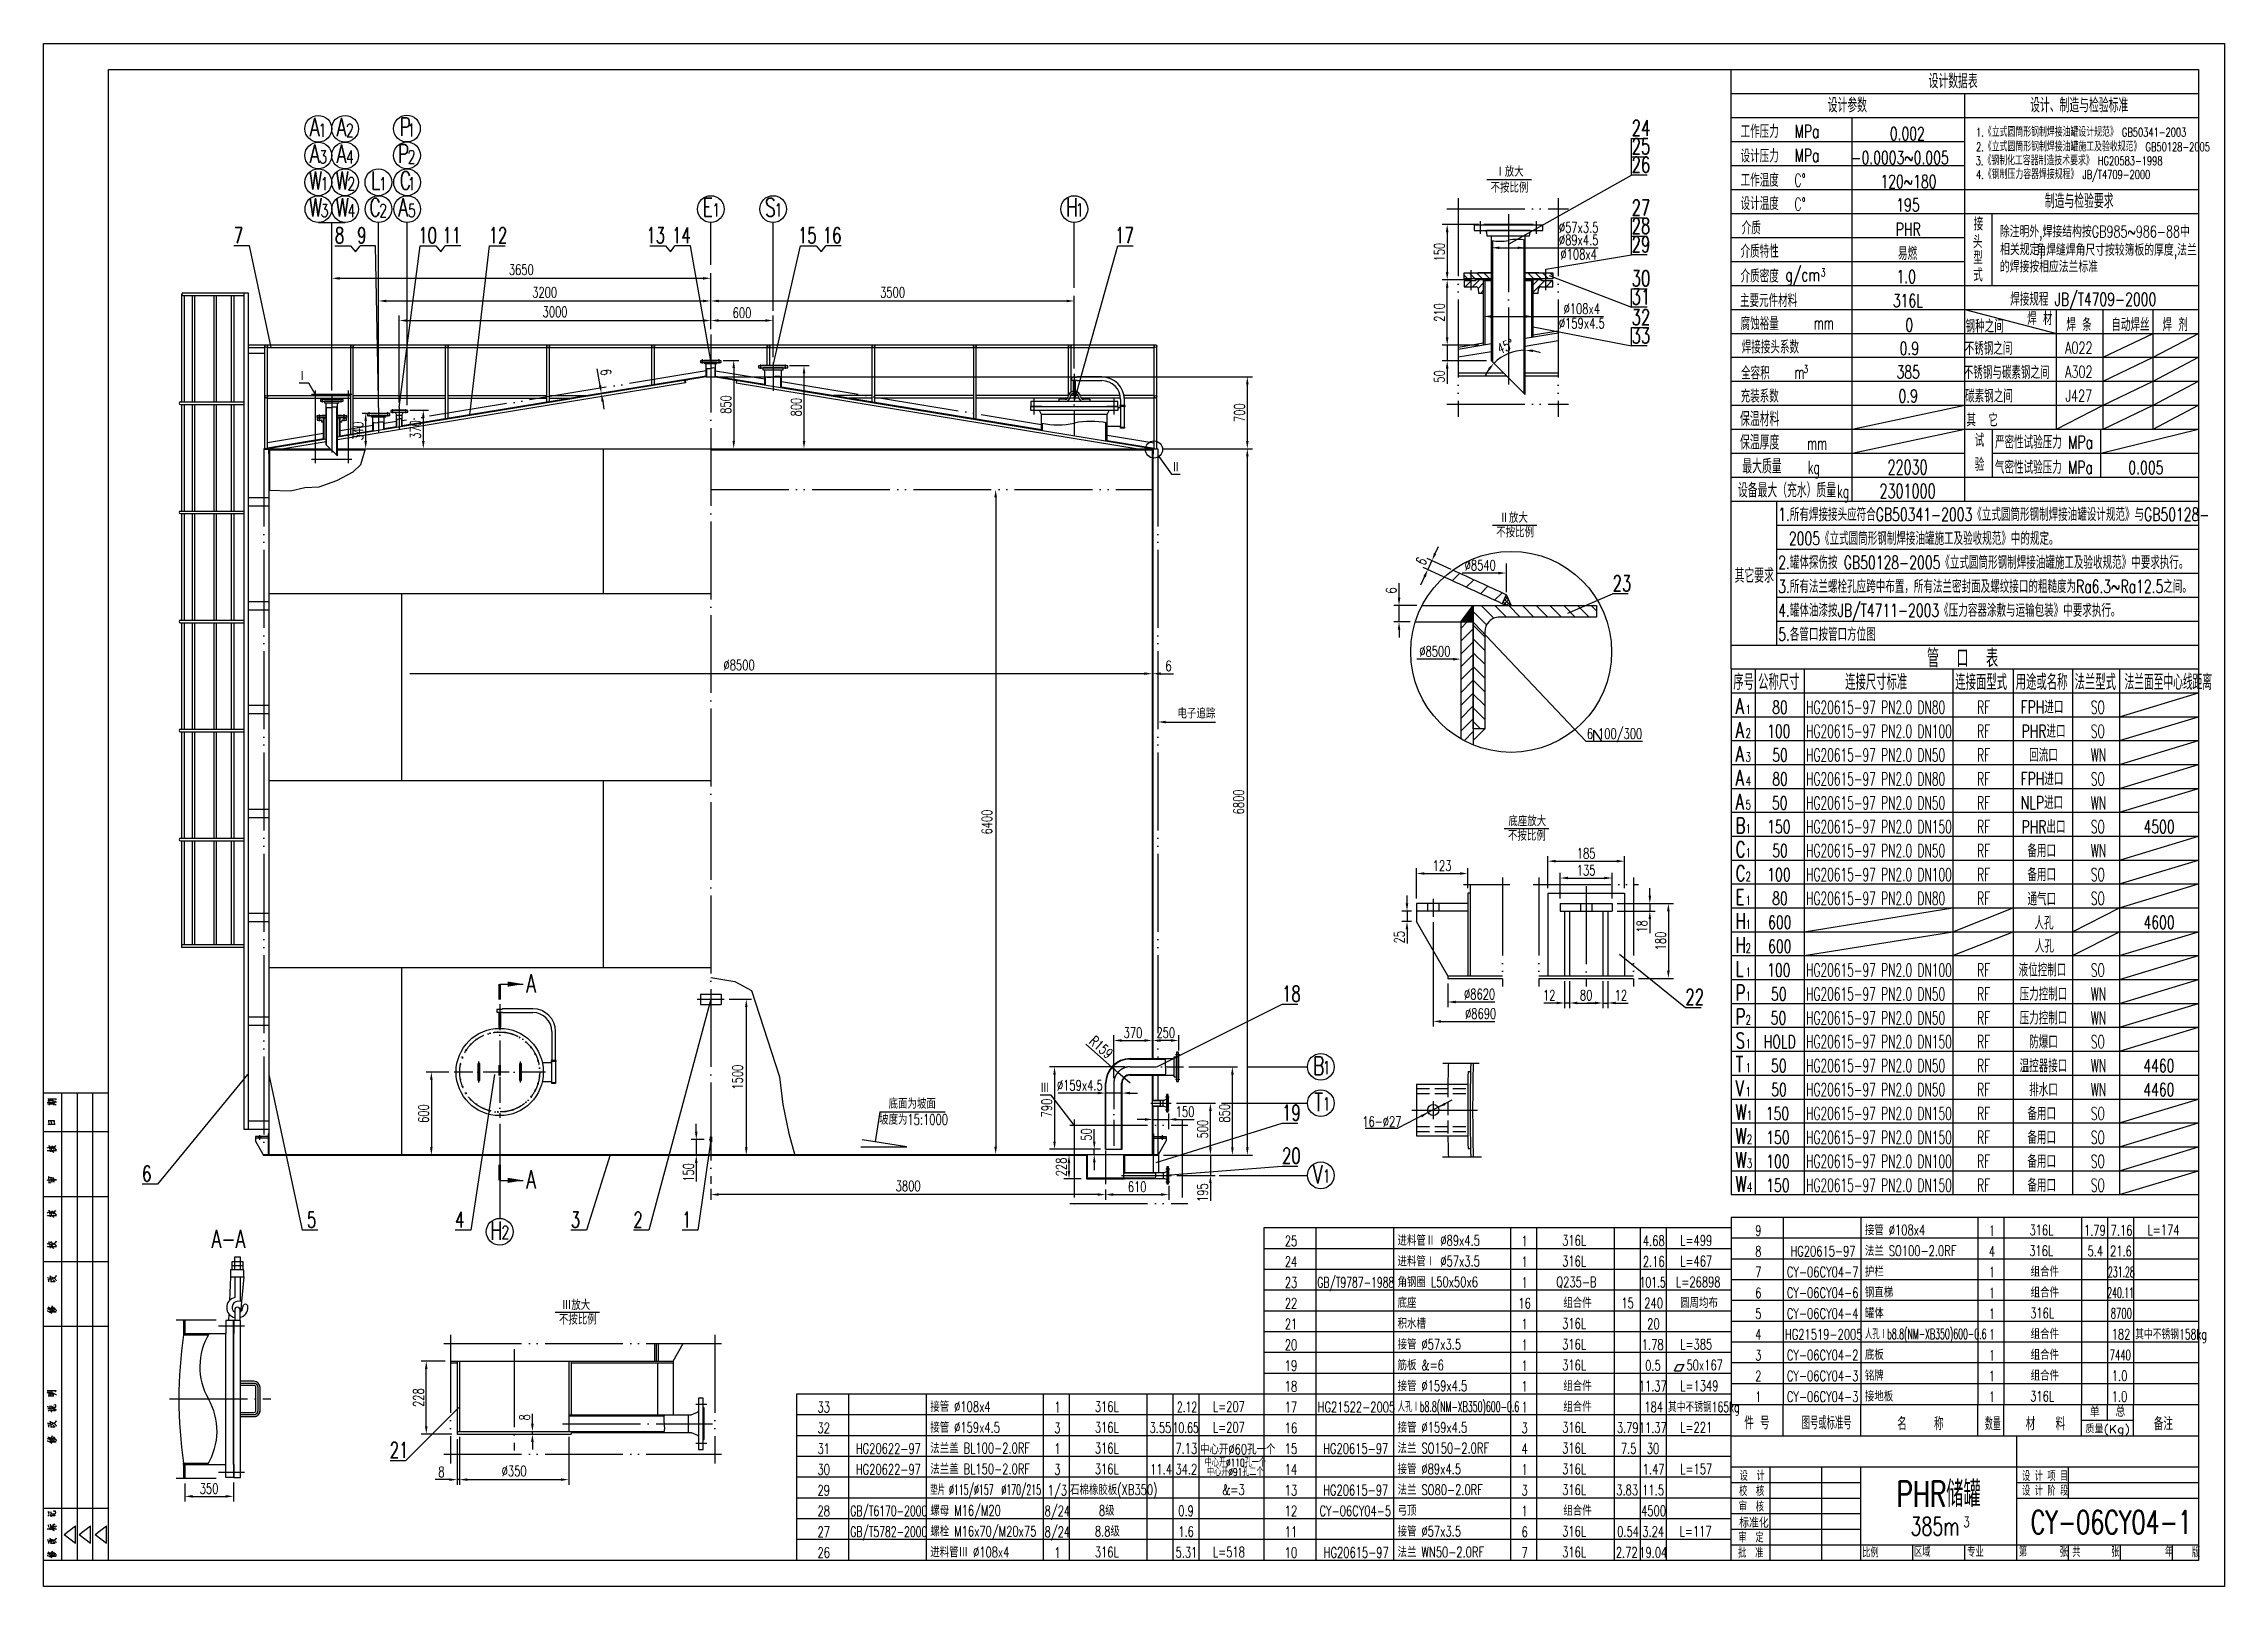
# Model space of a CAD drawing. Extents: x -6977 to 14023, y -4726 to 10124.
import ezdxf
from ezdxf.enums import TextEntityAlignment as Align

# ---------------------------------------------------------------- set-up
doc = ezdxf.new("R2010")
doc.units = 0
doc.header["$LTSCALE"] = 25
doc.header["$MEASUREMENT"] = 0
for name, pattern in [('DASHDOT-L', [90, 80, -5, 0, -5]), ('DASHDOT-M', [36, 30, -3, 0, -3]), ('DASHDOT-S', [14, 10, -2, 0, -2]), ('DIVIDE-M', [39, 30, -3, 0, -3, 0, -3]), ('HIDDEN-M', [7, 5, -2])]:
    doc.linetypes.add(name, pattern=pattern)
doc.layers.get('0').update_dxf_attribs({"linetype": 'CONTINUOUS'})
for name, color, linetype in [('CDR_DWG1', 4, 'CONTINUOUS'), ('CDR_DWG2', 2, 'CONTINUOUS'), ('CDR_DWG3', 1, 'DASHDOT-M'), ('CDR_DWG4', 3, 'DIVIDE-M'), ('CDR_DWG5', 6, 'HIDDEN-M'), ('CDR_TEXT', 7, 'CONTINUOUS')]:
    doc.layers.add(name, color=color, linetype=linetype)
doc.styles.add('HZ', font='ROMANS.shx', dxfattribs={"width": 0.7, "height": 100, "bigfont": 'HZ.shx'})
doc.styles.add('SBHZ', font='ROMANS', dxfattribs={"width": 0.67, "bigfont": 'HZ.SHX'})

msp = doc.modelspace()

# ---------------------------------------------------------------- texts
for s, height, style, width, p in [('1.《立式圆筒形钢制焊接油罐设计规范》 GB50341-2003', 83.33, 'SBHZ', 0.7, (11632, 9229)), ('3.《钢制化工容器制造技术要求》 HG20583-1998', 83.33, 'SBHZ', 0.7, (11628, 8954)), ('2.《立式圆筒形钢制焊接油罐施工及验收规范》 GB50128-2005', 83.33, 'SBHZ', 0.7, (11632, 9088)), ('4.《钢制压力容器焊接规程》 JB/T4709-2000', 83.33, 'SBHZ', 0.7, (11632, 8822)), ('16-%%C27', 100, 'HZ', 0.7, (5721, -302)), ('接管 %%C108x4', 100, 'HZ', 0.7, (10561, -1346)), ('316L', 100, 'HZ', 0.7, (12146, -1346)), ('1.79', 100, 'HZ', 0.7, (12671, -1349)), ('7.16', 100, 'HZ', 0.7, (12927, -1349)), ('L=174', 100, 'HZ', 0.7, (13282, -1346)), ('进料管Ⅱ %%c89x4.5', 100, 'HZ', 0.7, (6061, -1446)), ('316L', 100, 'HZ', 0.7, (7646, -1446)), ('4.68', 100, 'HZ', 0.7, (8423, -1449)), ('L=499', 100, 'HZ', 0.7, (8782, -1446)), ('HG20615-97', 100, 'HZ', 0.7, (9844, -1550)), ('法兰 SO100-2.0RF', 100, 'HZ', 0.7, (10561, -1546)), ('316L', 100, 'HZ', 0.7, (12144, -1546)), ('5.4', 100, 'HZ', 0.7, (12705, -1549)), ('21.6', 100, 'HZ', 0.7, (12922, -1549)), ('进料管Ⅰ %%c57x3.5', 100, 'HZ', 0.7, (6061, -1646)), ('316L', 100, 'HZ', 0.7, (7646, -1646)), ('2.16', 100, 'HZ', 0.7, (8423, -1649)), ('L=467', 100, 'HZ', 0.7, (8782, -1646)), ('CY-06CY04-7', 100, 'HZ', 0.7, (9809, -1750)), ('护栏', 100, 'HZ', 0.7, (10561, -1746)), ('组合件', 100, 'HZ', 0.7, (12157, -1746)), ('231.28', 100, 'HZ', 0.55, (12901, -1749)), ('GB/T9787-1988', 100, 'HZ', 0.65, (5288, -1850)), ('角钢圈 L50x50x6', 100, 'HZ', 0.7, (6061, -1846)), ('Q235-B', 100, 'HZ', 0.7, (7590, -1846)), ('101.5', 100, 'HZ', 0.65, (8392, -1849)), ('L=26898', 100, 'HZ', 0.7, (8742, -1846)), ('CY-06CY04-6', 100, 'HZ', 0.7, (9809, -1950)), ('钢直梯', 100, 'HZ', 0.7, (10561, -1946)), ('组合件', 100, 'HZ', 0.7, (12157, -1946)), ('240.11', 100, 'HZ', 0.55, (12894, -1949)), ('底座', 100, 'HZ', 0.7, (6061, -2046)), ('组合件', 100, 'HZ', 0.7, (7657, -2046)), ('15', 100, 'HZ', 0.7, (8215, -2049)), ('240', 100, 'HZ', 0.7, (8437, -2049)), ('圆周均布', 100, 'HZ', 0.7, (8782, -2046)), ('CY-06CY04-4', 100, 'HZ', 0.7, (9809, -2150)), ('罐体', 100, 'HZ', 0.7, (10561, -2146)), ('316L', 100, 'HZ', 0.7, (12153, -2146)), ('8700', 100, 'HZ', 0.6, (12928, -2149)), ('积水槽', 100, 'HZ', 0.7, (6061, -2246)), ('316L', 100, 'HZ', 0.7, (7646, -2246)), ('20', 100, 'HZ', 0.7, (8465, -2249)), ('HG21519-2005', 100, 'HZ', 0.7, (9791, -2350)), ('人孔Ⅰb8.8(NM-XB350)600-0.6', 100, 'HZ', 0.55, (10561, -2346)), ('组合件', 100, 'HZ', 0.7, (12157, -2346)), ('182', 100, 'HZ', 0.7, (12938, -2349)), ('其中不锈钢158kg', 100, 'HZ', 0.65, (13164, -2349)), ('接管 %%c57x3.5', 100, 'HZ', 0.7, (6061, -2446)), ('316L', 100, 'HZ', 0.7, (7646, -2446)), ('1.78', 100, 'HZ', 0.7, (8413, -2449)), ('L=385', 100, 'HZ', 0.7, (8782, -2446)), ('CY-06CY04-2', 100, 'HZ', 0.7, (9809, -2550)), ('底板', 100, 'HZ', 0.7, (10561, -2546)), ('组合件', 100, 'HZ', 0.7, (12157, -2546)), ('7440', 100, 'HZ', 0.6, (12917, -2549)), ('筋板 &=6', 100, 'HZ', 0.7, (6061, -2646)), ('316L', 100, 'HZ', 0.7, (7646, -2646)), ('0.5', 100, 'HZ', 0.7, (8445, -2649)), ('50x167', 100, 'HZ', 0.7, (8843, -2646)), ('CY-06CY04-3', 100, 'HZ', 0.7, (9809, -2750)), ('铭牌', 100, 'HZ', 0.7, (10561, -2746)), ('组合件', 100, 'HZ', 0.7, (12157, -2746)), ('1.0', 100, 'HZ', 0.7, (12939, -2749)), ('接管 %%c108x4', 100, 'HZ', 0.7, (1561, -3046)), ('接管 %%c159x4.5', 100, 'HZ', 0.7, (6061, -2846)), ('人孔Ⅰb8.8(NM-XB350)600-0.6', 100, 'HZ', 0.55, (6061, -3046)), ('组合件', 100, 'HZ', 0.7, (7657, -2846)), ('组合件', 100, 'HZ', 0.7, (7657, -3046)), ('11.37', 100, 'HZ', 0.7, (8383, -2849)), ('其中不锈钢165kg', 100, 'HZ', 0.65, (8664, -3049)), ('L=1349', 100, 'HZ', 0.7, (8782, -2846)), ('CY-06CY04-3', 100, 'HZ', 0.7, (9809, -2950)), ('接地板', 100, 'HZ', 0.7, (10561, -2946)), ('316L', 100, 'HZ', 0.7, (12153, -2946)), ('1.0', 100, 'HZ', 0.7, (12938, -2949)), ('接管 %%c159x4.5', 100, 'HZ', 0.7, (1561, -3246)), ('316L', 100, 'HZ', 0.7, (3146, -3046)), ('316L', 100, 'HZ', 0.7, (3146, -3246)), ('3.55', 100, 'HZ', 0.7, (3672, -3249)), ('10.65', 100, 'HZ', 0.65, (3895, -3249)), ('2.12', 100, 'HZ', 0.65, (3936, -3049)), ('L=207', 100, 'HZ', 0.7, (4282, -3046)), ('L=207', 100, 'HZ', 0.7, (4282, -3246)), ('HG21522-2005', 100, 'HZ', 0.7, (5291, -3050)), ('接管 %%c159x4.5', 100, 'HZ', 0.7, (6061, -3246)), ('316L', 100, 'HZ', 0.7, (7646, -3246)), ('3.79', 100, 'HZ', 0.7, (8172, -3249)), ('11.37', 100, 'HZ', 0.7, (8383, -3249)), ('184', 100, 'HZ', 0.7, (8438, -3049)), ('L=221', 100, 'HZ', 0.7, (8782, -3246)), ('HG20622-97', 100, 'HZ', 0.7, (844, -3450)), ('法兰盖 BL100-2.0RF', 100, 'HZ', 0.7, (1561, -3446)), ('316L', 100, 'HZ', 0.7, (3146, -3446)), ('7.13', 100, 'HZ', 0.7, (3922, -3449)), ('中心开%%C60孔一个', 100, 'HZ', 0.7, (4159, -3456)), ('HG20615-97', 100, 'HZ', 0.7, (5344, -3450)), ('法兰 SO150-2.0RF', 100, 'HZ', 0.7, (6061, -3446)), ('316L', 100, 'HZ', 0.7, (7646, -3446)), ('7.5', 100, 'HZ', 0.7, (8211, -3449)), ('30', 100, 'HZ', 0.7, (8461, -3449)), ('HG20622-97', 100, 'HZ', 0.7, (844, -3650)), ('法兰盖 BL150-2.0RF', 100, 'HZ', 0.7, (1561, -3646)), ('316L', 100, 'HZ', 0.7, (3146, -3646)), ('11.4', 100, 'HZ', 0.7, (3679, -3649)), ('34.2', 100, 'HZ', 0.7, (3922, -3649)), ('中心开%%C110孔一个', 75, 'HZ', 0.7, (4204, -3573)), ('接管 %%c89x4.5', 100, 'HZ', 0.7, (6061, -3646)), ('316L', 100, 'HZ', 0.7, (7646, -3646)), ('1.47', 100, 'HZ', 0.7, (8422, -3649)), ('L=157', 100, 'HZ', 0.7, (8782, -3646)), ('垫片 %%C115/%%C157  %%C170/215', 100, 'HZ', 0.55, (1561, -3846)), ('石棉橡胶板(XB350)', 100, 'HZ', 0.7, (2907, -3846)), ('中心开%%C91孔二个', 75, 'HZ', 0.7, (4226, -3663)), ('&=3', 100, 'HZ', 0.7, (4372, -3846)), ('HG20615-97', 100, 'HZ', 0.7, (5344, -3850)), ('法兰 SO80-2.0RF', 100, 'HZ', 0.7, (6061, -3846)), ('316L', 100, 'HZ', 0.7, (7646, -3846)), ('3.83', 100, 'HZ', 0.7, (8167, -3849)), ('11.5', 100, 'HZ', 0.7, (8417, -3849)), ('GB/T6170-2000', 100, 'HZ', 0.65, (791, -4050)), ('螺母 M16/M20', 100, 'HZ', 0.7, (1561, -4046)), ('8级', 100, 'HZ', 0.7, (3185, -4046)), ('0.9', 100, 'HZ', 0.7, (3949, -4049)), ('CY-06CY04-5', 100, 'HZ', 0.7, (5309, -4050)), ('弓顶', 100, 'HZ', 0.7, (6061, -4046)), ('组合件', 100, 'HZ', 0.7, (7657, -4046)), ('4500', 100, 'HZ', 0.7, (8406, -4049)), ('GB/T5782-2000', 100, 'HZ', 0.65, (791, -4250)), ('螺栓 M16x70/M20x75', 100, 'HZ', 0.7, (1561, -4246)), ('8.8级', 100, 'HZ', 0.7, (3146, -4246)), ('1.6', 100, 'HZ', 0.7, (3949, -4249)), ('接管 %%c57x3.5', 100, 'HZ', 0.7, (6061, -4246)), ('316L', 100, 'HZ', 0.7, (7646, -4246)), ('0.54', 100, 'HZ', 0.7, (8175, -4249)), ('3.24', 100, 'HZ', 0.7, (8418, -4249)), ('L=117', 100, 'HZ', 0.7, (8776, -4246)), ('进料管Ⅲ %%c108x4', 100, 'HZ', 0.7, (1561, -4446)), ('316L', 100, 'HZ', 0.7, (3146, -4446)), ('5.31', 100, 'HZ', 0.7, (3923, -4449)), ('L=518', 100, 'HZ', 0.7, (4282, -4446)), ('HG20615-97', 100, 'HZ', 0.7, (5349, -4450)), ('法兰 WN50-2.0RF', 100, 'HZ', 0.7, (6061, -4446)), ('316L', 100, 'HZ', 0.7, (7646, -4446)), ('2.72', 100, 'HZ', 0.7, (8163, -4449)), ('19.04', 100, 'HZ', 0.7, (8388, -4449))]:
    msp.add_text(s, height=height, dxfattribs=dict(style=style, width=width)).set_placement(p)
at = {"linetype": 'Continuous', "style": 'HZ'}
for s, width, p in [('校  核', 0.7, (9349, -3855)), ('设  计', 0.7, (9354, -3708)), ('设 计 项 目', 0.7, (12074, -3711)), ('设 计 阶 段', 0.7, (12074, -3852)), ('审  核', 0.7, (9346, -4005)), ('标准化', 0.9, (9351, -4161)), ('批  准', 0.7, (9340, -4449)), ('审  定', 0.7, (9343, -4302)), ('比例', 0.7, (10535, -4447)), ('区域', 0.7, (11034, -4441)), ('专业', 0.7, (11546, -4442)), ('第', 0.7, (12044, -4438)), ('张', 0.7, (12436, -4441)), ('共', 0.7, (12558, -4443)), ('张', 0.7, (12932, -4441)), ('年', 0.7, (13451, -4438)), ('版', 0.7, (13710, -4445))]:
    msp.add_text(s, height=87.5, dxfattribs=dict(at, width=width)).set_placement(p)
at = {"char_height": 100, "attachment_point": 5, "style": 'HZ'}
for s, insert in [('%%c57x3.5', (7805, 8354)), ('%%c89x4.5', (7805, 8234)), ('3650', (-2377, 7948)), ('%%c108x4', (7805, 8096)), ('3200', (-2152, 7730)), ('3500', (1198, 7730)), ('3000', (-2052, 7542)), ('\\A1;600', (-252, 7533)), ('%%c108x4', (7835, 7572)), ('%%c159x4.5', (7835, 7432)), ('%%c8540', (6857, 5103)), ('%%c8500', (6420, 4274)), ('%%c8500', (-280, 4142)), ('\\A1;6', (3855, 4134)), ('电子追踪', (4124, 3678)), ('6 100/300', (8150, 3465)), ('185', (7877, 2329)), ('123', (6490, 2211)), ('135', (7877, 2167)), ('%%c8620', (6851, 974)), ('12', (7521, 964)), ('80', (7877, 964)), ('12', (8212, 964)), ('\\A1;370', (3513, 603)), ('\\A1;250', (3829, 603)), ('%%c8690', (6861, 787)), ('%%c159x4.5', (3001, 97)), ('坡度为15:1000', (1400, -232)), ('底面为坡面', (1387, -79)), ('\\A1;150', (4015, -157)), ('3800', (1348, -872)), ('\\A1;610', (3553, -880)), ('%%c350', (-2446, -3616)), ('350', (-5384, -3785)), ('8', (-3146, -3624))]:
    msp.add_mtext(s, dxfattribs=dict(at, insert=insert))
for s, insert, rotation in [('150', (6464, 8117), 90), ('210', (6464, 7536), 90), ('45%%d', (7100, 7210), 22), ('\\A1;6', (-1563, 6961), 279.314), ('50', (6464, 6920), 90), ('\\A1;850', (-407, 6650), 90), ('\\A1;800', (270, 6625), 90), ('700', (4539, 6571), 90), ('\\A1;340', (-3951, 6395), 90), ('\\A1;370', (-3396, 6410), 90), ('6', (6289, 5142), 65), ('6', (6000, 4860), 90), ('6400', (2107, 2631), 90), ('6800', (4531, 2825), 90), ('25', (6077, 1522), 90), ('18', (8415, 1626), 90), ('180', (8594, 1486), 90), ('\\A1;R159', (3207, 464), 318.5633), ('1500', (-294, 175), 90), ('600', (-3318, -175), 90), ('790', (2683, -122), 90), ('\\A1;850', (4395, -172), 90), ('\\A1;50', (3065, -377), 90), ('\\A1;500', (4184, -325), 90), ('228', (2822, -689), 90), ('\\A1;150', (-767, -742), 90), ('\\A1;195', (4184, -937), 90), ('228', (-3367, -2909), 90), ('8', (-2345, -3100), 90)]:
    msp.add_mtext(s, dxfattribs=dict(at, insert=insert, rotation=rotation))
at = {"layer": 'CDR_DWG1', "style": 'HZ', "width": 0.7}
for s, p in [('24', (8315, 9237)), ('25', (8315, 9060)), ('26', (8315, 8883)), ('27', (8315, 8471)), ('28', (8315, 8294)), ('7', (-5145, 8204)), ('8', (-4172, 8204)), ('9', (-3958, 8204)), ('10', (-3370, 8204)), ('11', (-3137, 8204)), ('12', (-2692, 8204)), ('13', (-1173, 8204)), ('14', (-926, 8204)), ('15', (287, 8204)), ('16', (526, 8204)), ('17', (3341, 8204)), ('29', (8315, 8117)), ('30', (8315, 7790)), ('31', (8315, 7613)), ('32', (8315, 7416)), ('33', (8315, 7239)), ('23', (8132, 4854)), ('18', (4948, 903)), ('22', (8832, 872)), ('19', (4948, -242)), ('20', (4948, -656)), ('6', (-6029, -829)), ('5', (-4441, -1272)), ('4', (-3014, -1272)), ('3', (-1900, -1272)), ('2', (-1298, -1272)), ('1', (-828, -1272)), ('21', (-3644, -3489))]:
    msp.add_text(s, height=150, dxfattribs=at).set_placement(p)
at = {"layer": 'CDR_DWG2', "style": 'HZ', "width": 0.7}
for s, height, p in [('A', 175, (-4414, 9234)), ('A', 175, (-4157, 9234)), ('P', 175, (-3550, 9236)), ('A', 175, (-4414, 8977)), ('A', 175, (-4157, 8977)), ('P', 175, (-3566, 8978)), ('W', 175, (-4421, 8719)), ('W', 175, (-4164, 8719)), ('L', 175, (-3825, 8719)), ('C', 175, (-3548, 8719)), ('W', 175, (-4421, 8461)), ('W', 175, (-4163, 8461)), ('C', 175, (-3840, 8461)), ('A', 175, (-3563, 8461)), ('E', 175, (-632, 8461)), ('S', 175, (-32, 8461)), ('H', 175, (2868, 8461)), ('1', 125, (-538, 8461)), ('1', 125, (62, 8461)), ('1', 125, (2962, 8461)), ('A', 175, (-2329, 991)), ('B', 175, (5247, 197)), ('1', 125, (5340, 205)), ('T', 175, (5259, -153)), ('1', 125, (5340, -145)), ('A', 175, (-2329, -895)), ('V', 175, (5247, -848)), ('1', 125, (5340, -840)), ('H', 175, (-2675, -1389)), ('2', 125, (-2568, -1381)), ('A-A', 175, (-5359, -1469)), ('PHR储罐', 250, (10864, -3962)), ('385m', 175, (11001, -4236)), ('3', 100, (11510, -4156)), ('CY-06CY04-1', 225, (12157, -4221))]:
    msp.add_text(s, height=height, dxfattribs=at).set_placement(p)
at = {"layer": 'CDR_DWG2', "attachment_point": 5, "style": 'HZ'}
for s, insert, char_height in [('1', (-4293, 9290), 125), ('2', (-4028, 9290), 125), ('1', (-3437, 9292), 125), ('3', (-4286, 9033), 125), ('4', (-4028, 9033), 125), ('2', (-3434, 9034), 125), ('1', (-4272, 8775), 125), ('2', (-4014, 8775), 125), ('1', (-3711, 8775), 125), ('1', (-3435, 8775), 125), ('Ⅰ放大', (7139, 8893), 100), ('不按比例', (7139, 8739), 100), ('3', (-4271, 8517), 125), ('4', (-4013, 8517), 125), ('2', (-3708, 8517), 125), ('5', (-3431, 8517), 125), ('Ⅰ', (-4487, 6926), 100), ('Ⅱ', (3926, 6048), 100), ('不按比例', (7193, 5421), 100), ('Ⅱ放大', (7179, 5561), 100), ('不按比例', (7306, 2501), 100), ('底座放大', (7310, 2641), 100), ('Ⅲ', (2665, 74), 100), ('不按比例', (-1833, -2156), 100), ('Ⅲ放大', (-1850, -2017), 100)]:
    msp.add_mtext(s, dxfattribs=dict(at, insert=insert, char_height=char_height))
at = {"layer": 'CDR_TEXT', "style": 'HZ'}
for s, height, width, p in [('设计数据表', 138.5, 0.65, (11411, 9693)), ('设计参数', 138.5, 0.65, (10392, 9462)), ('设计、制造与检验标准', 138.5, 0.65, (12625, 9462)), ('工作压力', 125, 0.7, (9548, 9216)), ('设计压力', 125, 0.7, (9548, 8980)), ('工作温度', 125, 0.7, (9548, 8747)), ('设计温度', 125, 0.7, (9548, 8522)), ('195', 125, 0.7, (10976, 8509)), ('制造与检验要求', 138.5, 0.65, (12625, 8539)), ('介质', 125, 0.7, (9466, 8287)), ('接', 125, 0.7, (11655, 8325)), ('介质特性', 125, 0.7, (9548, 8062)), ('头', 125, 0.7, (11647, 8154)), ('g/cm', 125, 0.7, (9962, 7838)), ('型', 125, 0.7, (11651, 7999)), ('介质密度', 125, 0.7, (9548, 7824)), ('式', 125, 0.7, (11651, 7835)), ('主要元件材料', 125, 0.7, (9634, 7588)), ('焊接规程 JB/T4709-2000', 125, 0.7, (12664, 7601)), ('腐蚀裕量', 125, 0.7, (9548, 7366)), ('0', 125, 0.7, (10989, 7353)), ('钢种之间', 125, 0.7, (11715, 7341)), ('焊 材', 125, 0.7, (12246, 7414)), ('焊 条', 125, 0.7, (12623, 7356)), ('自动焊丝', 125, 0.7, (13118, 7356)), ('焊 剂', 125, 0.7, (13549, 7356)), ('焊接接头系数', 125, 0.7, (9651, 7141)), ('0.9', 125, 0.7, (10989, 7128)), ('不锈钢之间', 125, 0.7, (11752, 7127)), ('A022', 112.5, 0.7, (12621, 7140)), ('全容积', 125, 0.7, (9507, 6890)), ('385', 125, 0.7, (10978, 6901)), ('不锈钢与碳素钢之间', 125, 0.7, (11926, 6896)), ('A302', 112.5, 0.7, (12621, 6909)), ('充装系数', 125, 0.7, (9548, 6668)), ('0.9', 125, 0.7, (10978, 6670)), ('碳素钢之间', 125, 0.7, (11756, 6669)), ('J427', 112.5, 0.7, (12621, 6678)), ('保温材料', 138.5, 0.65, (9548, 6441)), ('其  它', 125, 0.7, (11691, 6438)), ('保温厚度', 138.5, 0.65, (9548, 6216)), ('试', 125, 0.7, (11665, 6243)), ('严密性试验压力 MPa', 125, 0.7, (12286, 6225)), ('最大质量', 138.5, 0.65, (9570, 5986)), ('22030', 138.5, 0.65, (10972, 5978)), ('验', 125, 0.7, (11665, 6010)), ('气密性试验压力 MPa', 125, 0.7, (12285, 5983)), ('0.005', 125, 0.7, (13267, 5980)), ('设备最大（充水）质量', 138.5, 0.65, (9811, 5755)), ('2301000', 138.5, 0.65, (10972, 5747)), ('其它要求', 138.5, 0.65, (9496, 4934)), ('FPH进口', 125, 0.7, (12266, 3675)), ('PHR进口', 125, 0.7, (12281, 3442)), ('回流口', 125, 0.7, (12281, 3212)), ('FPH进口', 125, 0.7, (12266, 2985)), ('NLP进口', 125, 0.7, (12266, 2755)), ('PHR出口', 125, 0.7, (12281, 2522)), ('备用口', 125, 0.7, (12264, 2292)), ('备用口', 125, 0.7, (12264, 2062)), ('通气口', 125, 0.7, (12265, 1827)), ('液位控制口', 125, 0.7, (12271, 1144)), ('压力控制口', 125, 0.7, (12281, 912)), ('压力控制口', 125, 0.7, (12281, 682)), ('防爆口', 125, 0.7, (12281, 452)), ('温控器接口', 125, 0.7, (12281, 222)), ('排水口', 125, 0.7, (12281, -8)), ('备用口', 125, 0.7, (12264, -238)), ('备用口', 125, 0.7, (12264, -468)), ('备用口', 125, 0.7, (12264, -698)), ('备用口', 125, 0.7, (12264, -928)), ('9', 100, 0.7, (9535, -1351)), ('1', 100, 0.7, (11785, -1351)), ('25', 100, 0.7, (5035, -1451)), ('1', 100, 0.7, (7285, -1451)), ('8', 100, 0.7, (9535, -1551)), ('4', 100, 0.7, (11785, -1551)), ('24', 100, 0.7, (5035, -1651)), ('1', 100, 0.7, (7285, -1651)), ('7', 100, 0.7, (9535, -1751)), ('1', 100, 0.7, (11785, -1751)), ('23', 100, 0.7, (5035, -1851)), ('1', 100, 0.7, (7285, -1851)), ('6', 100, 0.7, (9535, -1951)), ('1', 100, 0.7, (11785, -1951)), ('22', 100, 0.7, (5035, -2051)), ('16', 100, 0.7, (7285, -2051)), ('5', 100, 0.7, (9535, -2151)), ('1', 100, 0.7, (11785, -2151)), ('21', 100, 0.7, (5035, -2251)), ('1', 100, 0.7, (7285, -2251)), ('4', 100, 0.7, (9535, -2351)), ('1', 100, 0.7, (11785, -2351)), ('20', 100, 0.7, (5035, -2451)), ('1', 100, 0.7, (7285, -2451)), ('3', 100, 0.7, (9535, -2551)), ('1', 100, 0.7, (11785, -2551)), ('19', 100, 0.7, (5035, -2651)), ('1', 100, 0.7, (7285, -2651)), ('2', 100, 0.7, (9535, -2751)), ('1', 100, 0.7, (11785, -2751)), ('18', 100, 0.7, (5035, -2851)), ('1', 100, 0.7, (7285, -2851)), ('1', 100, 0.7, (9535, -2951)), ('1', 100, 0.7, (11785, -2951)), ('33', 100, 0.7, (535, -3051)), ('1', 100, 0.7, (2785, -3051)), ('17', 100, 0.7, (5035, -3051)), ('1', 100, 0.7, (7285, -3051)), ('32', 100, 0.7, (535, -3251)), ('31', 100, 0.7, (535, -3451)), ('3', 100, 0.7, (2785, -3251)), ('1', 100, 0.7, (2785, -3451)), ('16', 100, 0.7, (5035, -3251)), ('15', 100, 0.7, (5035, -3451)), ('3', 100, 0.7, (7285, -3251)), ('4', 100, 0.7, (7285, -3451)), ('30', 100, 0.7, (535, -3651)), ('3', 100, 0.7, (2785, -3651)), ('14', 100, 0.7, (5035, -3651)), ('1', 100, 0.7, (7285, -3651)), ('29', 100, 0.7, (535, -3851)), ('1/3', 100, 0.7, (2785, -3851)), ('13', 100, 0.7, (5035, -3851)), ('3', 100, 0.7, (7285, -3851)), ('28', 100, 0.7, (535, -4051)), ('8/24', 100, 0.7, (2785, -4051)), ('12', 100, 0.7, (5035, -4051)), ('1', 100, 0.7, (7285, -4051)), ('27', 100, 0.7, (535, -4251)), ('8/24', 100, 0.7, (2785, -4251)), ('11', 100, 0.7, (5035, -4251)), ('6', 100, 0.7, (7285, -4251)), ('26', 100, 0.7, (535, -4451)), ('1', 100, 0.7, (2785, -4451)), ('10', 100, 0.7, (5035, -4451)), ('7', 100, 0.7, (7285, -4451))]:
    msp.add_text(s, height=height, dxfattribs=dict(at, width=width)).set_placement(p, align=Align.CENTER)
for s, height, width, p in [('MPa', 125, 0.7, (9883, 9216)), ('0.002', 125, 0.7, (10801, 9195)), ('MPa', 125, 0.7, (9883, 8985)), ('-0.0003~0.005', 125, 0.7, (10431, 8964)), ('C%%D', 125, 0.6, (9884, 8747)), ('120~180', 125, 0.7, (10711, 8734)), ('C%%D', 125, 0.6, (9884, 8516)), ('PHR', 125, 0.7, (10858, 8273)), ('相关规定,', 112.5, 0.7, (11863, 8087)), ('除注明外,焊接结构按GB985~986-88中', 112.5, 0.7, (11861, 8259)), ('角焊缝焊角尺寸按较簿板的厚度,法兰', 112.5, 0.7, (12212, 8082)), ('易燃', 125, 0.7, (10880, 8042)), ('的焊接按相应法兰标准', 112.5, 0.7, (11861, 7921)), ('3', 75, 0.7, (10137, 7883)), ('1.0', 125, 0.7, (10865, 7819)), ('316L', 125, 0.7, (10830, 7588)), ('mm', 125, 0.6, (10070, 7372)), ('m', 125, 0.6, (9884, 6896)), ('3', 75, 0.7, (9970, 6955)), ('mm', 125, 0.6, (10006, 6213)), ('kg', 125, 0.6, (10011, 5982)), ('kg', 125, 0.6, (10293, 5751)), ('1.所有焊接接头应符合GB50341-2003《立式圆筒形钢制焊接油罐设计规范》与GB50128-', 125, 0.7, (9726, 5529)), ('2005《立式圆筒形钢制焊接油罐施工及验收规范》中的规定。 ', 125, 0.7, (9829, 5298)), ('2.罐体探伤按 GB50128-2005《立式圆筒形钢制焊接油罐施工及验收规范》中要求执行。', 125, 0.7, (9726, 5067)), ('3.所有法兰螺栓孔应跨中布置，所有法兰密封面及螺纹接口的粗糙度为Ra6.3~Ra12.5之间。', 125, 0.7, (9726, 4836)), ('4.罐体油漆按JB/T4711-2003《压力容器涂敷与运输包装》中要求执行。', 125, 0.7, (9726, 4606)), ('5.各管口按管口方位图', 125, 0.7, (9726, 4375)), ('管  口  表', 175, 0.7, (11159, 4119)), ('序号', 150, 0.7, (9294, 3903)), ('公称尺寸', 150, 0.7, (9533, 3903)), ('连接尺寸标准', 150, 0.7, (10371, 3903)), ('连接面型式', 150, 0.7, (11431, 3903)), ('用途或名称', 150, 0.7, (12013, 3903)), ('法兰型式', 150, 0.7, (12580, 3903)), ('法兰面至中心线距离', 150, 0.5, (13061, 3903)), ('A', 150, 0.7, (9317, 3673)), ('80', 125, 0.7, (9668, 3673)), ('HG20615-97 PN2.0 DN80', 125, 0.6, (9994, 3673)), ('RF', 125, 0.6, (11643, 3673)), ('SO', 125, 0.6, (12736, 3673)), ('A', 150, 0.7, (9317, 3443)), ('1', 87.5, 0.7, (9412, 3673)), ('A', 150, 0.7, (9317, 3213)), ('2', 87.5, 0.7, (9412, 3443)), ('100', 125, 0.7, (9619, 3443)), ('HG20615-97 PN2.0 DN100', 125, 0.6, (9994, 3443)), ('RF', 125, 0.6, (11643, 3443)), ('SO', 125, 0.6, (12736, 3443)), ('3', 87.5, 0.7, (9412, 3213)), ('50', 125, 0.7, (9669, 3213)), ('HG20615-97 PN2.0 DN50', 125, 0.6, (9994, 3213)), ('RF', 125, 0.6, (11643, 3213)), ('WN', 125, 0.6, (12736, 3213)), ('A', 150, 0.7, (9317, 2983)), ('4', 87.5, 0.7, (9412, 2983)), ('80', 125, 0.7, (9669, 2983)), ('HG20615-97 PN2.0 DN80', 125, 0.6, (9994, 2983)), ('RF', 125, 0.6, (11643, 2983)), ('SO', 125, 0.6, (12736, 2983)), ('A', 150, 0.7, (9317, 2753)), ('5', 87.5, 0.7, (9412, 2753)), ('50', 125, 0.7, (9666, 2753)), ('HG20615-97 PN2.0 DN50', 125, 0.6, (9994, 2753)), ('RF', 125, 0.6, (11643, 2753)), ('WN', 125, 0.6, (12736, 2753)), ('B', 150, 0.7, (9317, 2523)), ('1', 87.5, 0.7, (9412, 2523)), ('150', 125, 0.7, (9620, 2523)), ('HG20615-97 PN2.0 DN150', 125, 0.6, (9994, 2523)), ('RF', 125, 0.6, (11643, 2523)), ('SO', 125, 0.6, (12736, 2523)), ('4500', 125, 0.7, (13244, 2523)), ('C', 150, 0.7, (9317, 2293)), ('1', 87.5, 0.7, (9412, 2293)), ('50', 125, 0.7, (9669, 2293)), ('HG20615-97 PN2.0 DN50', 125, 0.6, (9994, 2293)), ('RF', 125, 0.6, (11643, 2293)), ('WN', 125, 0.6, (12736, 2293)), ('C', 150, 0.7, (9317, 2063)), ('2', 87.5, 0.7, (9412, 2063)), ('100', 125, 0.7, (9621, 2063)), ('HG20615-97 PN2.0 DN100', 125, 0.6, (9994, 2063)), ('RF', 125, 0.6, (11643, 2063)), ('RF', 125, 0.6, (11643, 2063)), ('SO', 125, 0.6, (12736, 2063)), ('E', 150, 0.7, (9317, 1833)), ('1', 87.5, 0.7, (9412, 1833)), ('80', 125, 0.7, (9668, 1833)), ('HG20615-97 PN2.0 DN80', 125, 0.6, (9994, 1833)), ('RF', 125, 0.6, (11643, 1833)), ('SO', 125, 0.6, (12736, 1833)), ('H', 150, 0.7, (9317, 1603)), ('1', 87.5, 0.7, (9412, 1603)), ('600', 125, 0.7, (9629, 1603)), ('人孔', 125, 0.7, (12194, 1597)), ('4600', 125, 0.7, (13244, 1603)), ('H', 150, 0.7, (9317, 1373)), ('600', 125, 0.7, (9629, 1373)), ('人孔', 125, 0.7, (12198, 1374)), ('L', 150, 0.7, (9317, 1143)), ('2', 87.5, 0.7, (9412, 1373)), ('100', 125, 0.7, (9620, 1143)), ('HG20615-97 PN2.0 DN100', 125, 0.6, (9994, 1143)), ('RF', 125, 0.6, (11643, 1143)), ('SO', 125, 0.6, (12736, 1143)), ('P', 150, 0.7, (9317, 913)), ('1', 87.5, 0.7, (9412, 1143)), ('1', 87.5, 0.7, (9412, 913)), ('50', 125, 0.7, (9657, 913)), ('HG20615-97 PN2.0 DN50', 125, 0.6, (9994, 913)), ('RF', 125, 0.6, (11643, 913)), ('WN', 125, 0.6, (12736, 913)), ('P', 150, 0.7, (9317, 683)), ('2', 87.5, 0.7, (9412, 683)), ('50', 125, 0.7, (9654, 683)), ('HG20615-97 PN2.0 DN50', 125, 0.6, (9994, 683)), ('RF', 125, 0.6, (11643, 683)), ('WN', 125, 0.6, (12736, 683)), ('S', 150, 0.7, (9317, 453)), ('1', 87.5, 0.7, (9412, 453)), ('HOLD', 125, 0.7, (9587, 453)), ('HG20615-97 PN2.0 DN150', 125, 0.6, (9994, 453)), ('RF', 125, 0.6, (11643, 453)), ('SO', 125, 0.6, (12736, 453)), ('T', 150, 0.7, (9317, 223)), ('1', 87.5, 0.7, (9412, 223)), ('50', 125, 0.7, (9657, 223)), ('HG20615-97 PN2.0 DN50', 125, 0.6, (9994, 223)), ('RF', 125, 0.6, (11643, 223)), ('WN', 125, 0.6, (12736, 223)), ('4460', 125, 0.7, (13242, 223)), ('V', 150, 0.7, (9317, -7)), ('1', 87.5, 0.7, (9412, -7)), ('50', 125, 0.7, (9659, -7)), ('HG20615-97 PN2.0 DN50', 125, 0.6, (9994, -7)), ('RF', 125, 0.6, (11643, -7)), ('WN', 125, 0.6, (12736, -7)), ('4460', 125, 0.7, (13242, -7)), ('W', 150, 0.7, (9317, -237)), ('1', 87.5, 0.7, (9424, -237)), ('150', 125, 0.7, (9607, -237)), ('HG20615-97 PN2.0 DN150', 125, 0.6, (9994, -237)), ('RF', 125, 0.6, (11643, -237)), ('SO', 125, 0.6, (12736, -237)), ('W', 150, 0.7, (9317, -467)), ('2', 87.5, 0.7, (9424, -467)), ('150', 125, 0.7, (9611, -467)), ('HG20615-97 PN2.0 DN150', 125, 0.6, (9994, -467)), ('RF', 125, 0.6, (11643, -467)), ('SO', 125, 0.6, (12736, -467)), ('W', 150, 0.7, (9317, -697)), ('3', 87.5, 0.7, (9424, -697)), ('100', 125, 0.7, (9611, -697)), ('HG20615-97 PN2.0 DN100', 125, 0.6, (9994, -697)), ('RF', 125, 0.6, (11643, -697)), ('RF', 125, 0.6, (11643, -697)), ('SO', 125, 0.6, (12736, -697)), ('W', 150, 0.7, (9317, -927)), ('4', 87.5, 0.7, (9424, -927)), ('150', 125, 0.7, (9611, -927)), ('HG20615-97 PN2.0 DN150', 125, 0.6, (9994, -927)), ('RF', 125, 0.6, (11643, -927)), ('SO', 125, 0.6, (12736, -927))]:
    msp.add_text(s, height=height, dxfattribs=dict(at, width=width)).set_placement(p)

# ---------------------------------------------------------------- blocks, each defined once
blk = doc.blocks.new('TUQA')
at = {"color": 4, "linetype": 'Continuous'}
for p, q in [((-25, 180), (0, 180)), ((-18, 0), (-18, 180)), ((0, 165), (-24.85, 165)), ((0, 140), (-24.85, 140)), ((0, 115), (-24.85, 115)), ((0, 90), (-24.85, 90)), ((0, 20), (-24.85, 20)), ((0, 0), (-25, 0))]:
    blk.add_line(p, q, dxfattribs=at)
at = {"color": 7, "linetype": 'Continuous'}
for p, q in [((-12, 0), (-12, 180)), ((-6, 0), (-6, 180))]:
    blk.add_line(p, q, dxfattribs=at)
at = {"color": 1, "linetype": 'Continuous'}
for p, q in [((-17.08, 10), (-12.71, 13.35)), ((-17.08, 10), (-12.71, 6.65)), ((-12.71, 6.65), (-12.71, 13.35)), ((-11.26, 10), (-6.89, 13.35)), ((-11.26, 10), (-6.89, 6.65)), ((-6.89, 6.65), (-6.89, 13.35)), ((-5.11, 10), (-0.75, 13.35)), ((-5.11, 10), (-0.75, 6.65)), ((-0.75, 6.65), (-0.75, 13.35))]:
    blk.add_line(p, q, dxfattribs=at)
at = {"color": 7, "linetype": 'Continuous'}
for points in [[(-23.7, 176.39), (-23.53, 176.44), (-23.53, 176.44), (-21.25, 176.36)], [(-23.3, 176.96), (-22.98, 177.03), (-22.98, 177.03), (-22.33, 177.03), (-22.33, 177.03), (-21.63, 177.01), (-21.63, 177.01), (-21.2, 176.96), (-21.2, 176.96), (-20.73, 176.83), (-20.73, 176.83), (-20.44, 176.69), (-20.44, 176.69), (-20, 176.41)], [(-22.95, 177.03), (-23.09, 177.78), (-23.09, 177.78), (-23.18, 177.7), (-23.18, 177.7), (-22.27, 177.7), (-22.27, 177.7), (-22.22, 177.7), (-22.22, 177.7), (-20.9, 177.73), (-20.9, 177.73), (-20.41, 177.7), (-20.41, 177.7), (-20.12, 177.68), (-20.12, 177.68), (-20.03, 177.65), (-20.03, 177.65), (-20.41, 177.28), (-20.41, 177.28), (-20.15, 177.63)], [(-22.74, 175.3), (-22.92, 176.76)], [(-22.22, 177.06), (-22.3, 177.48)], [(-21.46, 177.01), (-21.46, 177.06), (-21.46, 177.06), (-21.55, 177.45)], [(-21.08, 175.22), (-21.31, 176.76), (-21.31, 176.76), (-21.34, 176.69), (-21.34, 176.69), (-21.25, 176.59)], [(-20.99, 176.19), (-20.64, 176.46), (-20.64, 176.46), (-20.5, 176.46), (-20.5, 176.46), (-20.76, 176.36)], [(-23.53, 175.69), (-23.35, 175.74), (-23.35, 175.74), (-21.17, 175.74)], [(-23.27, 167.87), (-22.98, 167.92), (-22.98, 167.92), (-22.33, 167.94), (-22.33, 167.94), (-21.66, 167.97), (-21.66, 167.97), (-21.57, 167.97), (-21.57, 167.97), (-21.11, 167.97), (-21.11, 167.97), (-20.5, 167.97), (-20.5, 167.97), (-20.7, 167.97), (-20.7, 167.97), (-20.88, 168.93), (-20.88, 168.93), (-20.67, 169.13), (-20.67, 169.13), (-20.93, 169.18), (-20.93, 169.18), (-21.28, 169.18), (-21.28, 169.18), (-21.95, 169.21), (-21.95, 169.21), (-22.65, 169.23), (-22.65, 169.23), (-23.24, 169.23), (-23.24, 169.23), (-23.15, 169.26), (-23.15, 169.26), (-22.95, 167.94)], [(-22.25, 175.77), (-22.33, 176.21)], [(-21.9, 167.97), (-22.07, 168.93), (-22.07, 168.93), (-22.1, 168.83), (-22.1, 168.83), (-21.98, 168.61)], [(-21.75, 175.79), (-21.84, 176.19)], [(-20.9, 175.79), (-20.76, 175.77), (-20.76, 175.77), (-20.47, 175.57), (-20.47, 175.57), (-20.26, 175.4), (-20.26, 175.4), (-20.12, 175.22)], [(-22.65, 158.41), (-22.89, 159.8), (-22.89, 159.8), (-22.92, 159.7), (-22.92, 159.7), (-22.83, 159.5)], [(-20.99, 159.03), (-20.5, 159.53), (-20.5, 159.53), (-20.26, 159.63), (-20.26, 159.63), (-20.55, 159.48)], [(-23.65, 157.77), (-23.5, 157.87), (-23.5, 157.87), (-23.53, 157.84), (-23.53, 157.84), (-20.09, 157.84), (-20.09, 157.84), (-20.35, 157.82), (-20.35, 157.82), (-20.64, 157.84)], [(-23.59, 158.83), (-23.3, 159.01), (-23.3, 159.01), (-23.18, 159.03), (-23.18, 159.03), (-23.09, 159.01)], [(-22.68, 158.91), (-22.51, 158.88), (-22.51, 158.88), (-21.81, 158.46), (-21.81, 158.46), (-21.78, 158.41), (-21.78, 158.41), (-21.98, 159.18)], [(-22.62, 158.21), (-22.45, 157.25)], [(-22.42, 157.87), (-21.95, 157.64), (-21.95, 157.64), (-21.6, 157.47), (-21.6, 157.47), (-21.34, 157.32), (-21.34, 157.32), (-21.08, 157.12)], [(-22.36, 159.33), (-22.22, 159.3), (-22.22, 159.3), (-21.78, 159.01), (-21.78, 159.01), (-21.75, 158.98), (-21.75, 158.98), (-21.46, 158.76), (-21.46, 158.76), (-21.17, 158.51), (-21.17, 158.51), (-20.9, 158.24)], [(-22.22, 157.87), (-21.87, 158.19)], [(-21.78, 159.5), (-21.57, 159.43), (-21.57, 159.43), (-21.11, 159.13), (-21.11, 159.13), (-20.82, 158.83), (-20.82, 158.83), (-20.5, 158.51), (-20.5, 158.51), (-20.26, 158.24), (-20.26, 158.24), (-20.09, 158.02)], [(-23.68, 146.41), (-23.38, 146.56), (-23.38, 146.56), (-23.18, 146.61)], [(-23.18, 145.52), (-22.92, 145.52), (-22.92, 145.52), (-22.71, 145.47), (-22.71, 145.47), (-22.51, 145.42), (-22.51, 145.42), (-22.36, 145.37)], [(-22.86, 145.52), (-23.03, 147.75), (-23.03, 147.75), (-23.12, 147.7), (-23.12, 147.7), (-22.65, 147.4)], [(-22.77, 146.51), (-22.71, 146.56), (-22.71, 146.56), (-20.06, 146.54), (-20.06, 146.54), (-20.32, 146.49), (-20.32, 146.49), (-20.64, 146.54)], [(-21.2, 147.11), (-21.05, 147.21), (-21.05, 147.21), (-22.45, 147.36), (-22.45, 147.36), (-22.33, 147.4), (-22.33, 147.4), (-22.13, 145.84)], [(-22.39, 145.74), (-22.13, 145.79), (-22.13, 145.79), (-20.85, 145.89), (-20.85, 145.89), (-21.08, 145.87), (-21.08, 145.87), (-21.2, 147.11), (-21.2, 147.11), (-21.23, 146.96), (-21.23, 146.96), (-21.17, 146.69)], [(-21.66, 146.09), (-21.78, 146.98)], [(-22.65, 133.41), (-22.89, 134.8), (-22.89, 134.8), (-22.92, 134.7), (-22.92, 134.7), (-22.83, 134.5)], [(-21.78, 134.5), (-21.57, 134.43), (-21.57, 134.43), (-21.11, 134.13), (-21.11, 134.13), (-20.82, 133.83), (-20.82, 133.83), (-20.5, 133.51), (-20.5, 133.51), (-20.26, 133.24), (-20.26, 133.24), (-20.09, 133.02)], [(-20.99, 134.03), (-20.5, 134.53), (-20.5, 134.53), (-20.26, 134.63), (-20.26, 134.63), (-20.55, 134.48)], [(-23.65, 132.77), (-23.5, 132.87), (-23.5, 132.87), (-23.53, 132.84), (-23.53, 132.84), (-20.09, 132.84), (-20.09, 132.84), (-20.35, 132.82), (-20.35, 132.82), (-20.64, 132.84)], [(-23.59, 133.83), (-23.3, 134.01), (-23.3, 134.01), (-23.18, 134.03), (-23.18, 134.03), (-23.09, 134.01)], [(-22.68, 133.91), (-22.51, 133.88), (-22.51, 133.88), (-21.81, 133.46), (-21.81, 133.46), (-21.78, 133.41), (-21.78, 133.41), (-21.98, 134.18)], [(-22.62, 133.21), (-22.45, 132.25)], [(-22.42, 132.87), (-21.95, 132.64), (-21.95, 132.64), (-21.6, 132.47), (-21.6, 132.47), (-21.34, 132.32), (-21.34, 132.32), (-21.08, 132.12)], [(-22.36, 134.33), (-22.22, 134.3), (-22.22, 134.3), (-21.78, 134.01), (-21.78, 134.01), (-21.75, 133.98), (-21.75, 133.98), (-21.46, 133.76), (-21.46, 133.76), (-21.17, 133.51), (-21.17, 133.51), (-20.9, 133.24)], [(-22.22, 132.87), (-21.87, 133.19)], [(-23.65, 121.81), (-23.38, 121.96), (-23.38, 121.96), (-23.21, 122.01), (-23.21, 122.01), (-23.03, 122.01)], [(-23.65, 120.79), (-23.47, 120.92), (-23.47, 120.92), (-23.53, 120.87), (-23.53, 120.87), (-20.09, 120.87), (-20.09, 120.87), (-20.29, 120.82), (-20.29, 120.82), (-20.58, 120.87)], [(-22.71, 121.44), (-22.92, 122.7), (-22.92, 122.7), (-22.95, 122.6), (-22.95, 122.6), (-22.89, 122.48)], [(-22.68, 121.21), (-22.48, 120.27)], [(-22.51, 122.23), (-22.19, 122.53), (-22.19, 122.53), (-22.04, 122.6), (-22.04, 122.6), (-21.87, 122.7)], [(-22.51, 121.76), (-22.27, 121.74), (-22.27, 121.74), (-21.87, 121.49), (-21.87, 121.49), (-21.57, 121.31), (-21.57, 121.31), (-21.46, 121.21)], [(-22.48, 120.87), (-22.07, 120.72), (-22.07, 120.72), (-21.72, 120.55), (-21.72, 120.55), (-21.4, 120.37), (-21.4, 120.37), (-21.11, 120.17)], [(-22.33, 120.89), (-21.95, 121.24)], [(-22.07, 122.21), (-21.84, 122.23), (-21.84, 122.23), (-21.43, 122.08), (-21.43, 122.08), (-21.11, 121.93), (-21.11, 121.93), (-20.85, 121.76), (-20.85, 121.76), (-20.64, 121.61), (-20.64, 121.61), (-20.44, 121.46), (-20.44, 121.46), (-20.26, 121.29), (-20.26, 121.29), (-20.09, 121.07)], [(-21.66, 121.54), (-21.6, 121.61), (-21.6, 121.61), (-20.26, 122.48), (-20.26, 122.48), (-20.23, 122.95), (-20.23, 122.95), (-20.32, 122.5), (-20.32, 122.5), (-20.44, 122.38)], [(-22.25, 108.49), (-22.42, 109.6), (-22.42, 109.6), (-22.45, 109.48), (-22.45, 109.48), (-22.39, 109.28)], [(-21.87, 108.36), (-21.84, 108.44), (-21.84, 108.44), (-20.26, 109.21), (-20.26, 109.21), (-20.23, 109.68), (-20.23, 109.68), (-20.32, 109.23), (-20.32, 109.23), (-20.5, 109.11)], [(-23.62, 108.88), (-23.27, 108.83), (-23.27, 108.83), (-22.8, 108.68), (-22.8, 108.68), (-22.3, 108.49), (-22.3, 108.49), (-21.98, 108.34), (-21.98, 108.34), (-21.75, 108.24), (-21.75, 108.24), (-21.55, 108.14)], [(-22.95, 107.25), (-23.09, 108.24), (-23.09, 108.24), (-23.18, 108.14), (-23.18, 108.14), (-22.16, 108.02), (-22.16, 108.02), (-22.16, 108.14), (-22.16, 108.14), (-22.04, 107.4), (-22.04, 107.4), (-22.3, 107.35), (-22.3, 107.35), (-21.98, 107.4), (-21.98, 107.4), (-20.67, 107.37)], [(-22.3, 109.11), (-22.13, 109.11), (-22.13, 109.11), (-21.66, 109.01), (-21.66, 109.01), (-21.4, 108.91), (-21.4, 108.91), (-21.17, 108.81), (-21.17, 108.81), (-20.96, 108.68), (-20.96, 108.68), (-20.76, 108.54), (-20.76, 108.54), (-20.55, 108.36), (-20.55, 108.36), (-20.41, 108.16), (-20.41, 108.16), (-20.26, 107.97), (-20.26, 107.97), (-20.2, 107.82), (-20.2, 107.82), (-20.15, 107.67)], [(-20.55, 107.3), (-21.34, 108.07)], [(-23.68, 96.04), (-23.5, 96.02), (-23.5, 96.02), (-23.03, 95.79), (-23.03, 95.79), (-22.98, 95.79), (-22.98, 95.79), (-22.62, 95.59), (-22.62, 95.59), (-22.33, 95.42), (-22.33, 95.42), (-22.1, 95.25), (-22.1, 95.25), (-21.9, 95.1)], [(-23.62, 96.93), (-23.18, 96.76), (-23.18, 96.76), (-22.83, 96.61), (-22.83, 96.61), (-22.57, 96.44), (-22.57, 96.44), (-22.51, 96.41), (-22.51, 96.41), (-22.3, 96.29)], [(-23.06, 96.71), (-23.03, 96.81), (-23.03, 96.81), (-23.15, 97.55), (-23.15, 97.55), (-23.21, 97.5), (-23.21, 97.5), (-22.8, 97.26), (-22.8, 97.26), (-22.45, 97.03), (-22.45, 97.03), (-22.22, 96.83), (-22.22, 96.83), (-22.01, 96.61), (-22.01, 96.61), (-21.81, 96.39), (-21.81, 96.39), (-21.69, 96.24)], [(-22.77, 96.61), (-22.74, 96.71), (-22.74, 96.71), (-21.69, 97.68), (-21.69, 97.68), (-21.72, 98), (-21.72, 98), (-21.72, 97.68), (-21.72, 97.68), (-21.84, 97.55)], [(-22.68, 95.69), (-20.12, 95.69), (-20.12, 95.69), (-20.35, 95.64), (-20.35, 95.64), (-20.79, 95.69)], [(-22.6, 96.07), (-20.9, 96.07), (-20.9, 96.07), (-21.11, 96.04), (-21.11, 96.04), (-21.25, 96.07)], [(-21.98, 97.03), (-21.9, 97.01), (-21.9, 97.01), (-21.87, 96.98), (-21.87, 96.98), (-21.63, 96.74), (-21.63, 96.74), (-21.43, 96.54), (-21.43, 96.54), (-21.28, 96.36)], [(-21.63, 97.23), (-21.52, 97.18), (-21.52, 97.18), (-21.46, 97.16), (-21.46, 97.16), (-21.17, 96.88), (-21.17, 96.88), (-21.14, 96.83), (-21.14, 96.83), (-20.99, 96.69), (-20.99, 96.69), (-20.85, 96.49), (-20.85, 96.49), (-20.7, 96.29)], [(-21.28, 97.45), (-21.08, 97.38), (-21.08, 97.38), (-20.79, 97.11), (-20.79, 97.11), (-20.55, 96.86), (-20.55, 96.86), (-20.41, 96.61), (-20.41, 96.61), (-20.23, 96.36), (-20.23, 96.36), (-20.12, 96.14), (-20.12, 96.14), (-20.06, 95.97)], [(-23.65, 59.28), (-23.47, 59.3), (-23.47, 59.3), (-22.57, 58.98)], [(-23.59, 64.51), (-23.27, 64.59), (-23.27, 64.59), (-22.6, 64.59), (-22.6, 64.59), (-22.04, 64.56), (-22.04, 64.56), (-21.6, 64.49), (-21.6, 64.49), (-21.2, 64.36), (-21.2, 64.36), (-20.76, 64.16), (-20.76, 64.16), (-20.44, 63.97), (-20.44, 63.97), (-20.2, 63.74), (-20.2, 63.74), (-20.15, 63.67)], [(-23.27, 64.61), (-23.3, 64.63), (-23.3, 64.63), (-23.38, 65.55), (-23.38, 65.55), (-23.5, 65.4), (-23.5, 65.4), (-23.3, 65.4), (-23.3, 65.4), (-21.14, 65.38), (-21.14, 65.38), (-20.73, 65.38), (-20.73, 65.38), (-20.44, 65.38), (-20.44, 65.38), (-20.12, 65.33), (-20.12, 65.33), (-20.64, 64.91)], [(-23.27, 63.3), (-22.95, 63.37), (-22.95, 63.37), (-21.02, 63.4), (-21.02, 63.4), (-21.25, 63.35), (-21.25, 63.35), (-21.28, 63.4), (-21.28, 63.4), (-21.37, 63.82), (-21.37, 63.82), (-21.11, 63.97), (-21.11, 63.97), (-21.23, 63.99), (-21.23, 63.99), (-22.19, 64.02), (-22.19, 64.02), (-23.15, 64.02), (-23.15, 64.02), (-23.03, 64.06), (-23.03, 64.06), (-23, 63.97), (-23, 63.97), (-22.95, 63.4)], [(-22.68, 58.34), (-22.51, 58.39), (-22.51, 58.39), (-21.57, 58.41), (-21.57, 58.41), (-21.75, 58.36), (-21.75, 58.36), (-21.87, 59.33), (-21.87, 59.33), (-21.87, 59.26), (-21.87, 59.26), (-22.68, 59.33), (-22.68, 59.33), (-22.65, 59.38), (-22.65, 59.38), (-22.51, 58.41)], [(-22.42, 64.61), (-22.42, 64.66), (-22.42, 64.66), (-22.54, 65.21), (-22.54, 65.21), (-22.57, 65.13), (-22.57, 65.13), (-22.54, 65.06)], [(-22.16, 63.42), (-22.25, 63.79), (-22.25, 63.79), (-22.25, 63.77)], [(-21.69, 64.56), (-21.72, 64.61), (-21.72, 64.61), (-21.81, 65.18), (-21.81, 65.18), (-21.84, 65.08), (-21.84, 65.08), (-21.75, 64.98)], [(-21.72, 58.98), (-21.52, 59.01), (-21.52, 59.01), (-20.64, 58.98), (-20.64, 58.98), (-20.41, 59.01), (-20.41, 59.01), (-20.29, 59.08), (-20.29, 59.08), (-20.26, 59.18), (-20.26, 59.18), (-20.26, 59.85), (-20.26, 59.85), (-21.08, 59.8)], [(-23.62, 52.93), (-23.27, 52.88), (-23.27, 52.88), (-22.8, 52.73), (-22.8, 52.73), (-22.3, 52.54), (-22.3, 52.54), (-21.98, 52.39), (-21.98, 52.39), (-21.75, 52.29), (-21.75, 52.29), (-21.55, 52.19)], [(-23.44, 58.36), (-23.38, 58.41), (-23.38, 58.41), (-23.03, 58.66), (-23.03, 58.66), (-22.8, 58.68)], [(-23.24, 57.45), (-22.95, 57.77), (-22.95, 57.77), (-22.8, 57.84), (-22.8, 57.84), (-22.98, 57.74)], [(-22.95, 51.3), (-23.09, 52.29), (-23.09, 52.29), (-23.18, 52.19), (-23.18, 52.19), (-22.16, 52.07), (-22.16, 52.07), (-22.16, 52.19), (-22.16, 52.19), (-22.04, 51.45), (-22.04, 51.45), (-22.3, 51.4), (-22.3, 51.4), (-21.98, 51.45), (-21.98, 51.45), (-20.67, 51.42)], [(-22.25, 52.54), (-22.42, 53.65), (-22.42, 53.65), (-22.45, 53.53), (-22.45, 53.53), (-22.39, 53.33)], [(-22.3, 53.16), (-22.13, 53.16), (-22.13, 53.16), (-21.66, 53.06), (-21.66, 53.06), (-21.4, 52.96), (-21.4, 52.96), (-21.17, 52.86), (-21.17, 52.86), (-20.96, 52.73), (-20.96, 52.73), (-20.76, 52.59), (-20.76, 52.59), (-20.55, 52.41), (-20.55, 52.41), (-20.41, 52.21), (-20.41, 52.21), (-20.26, 52.02), (-20.26, 52.02), (-20.2, 51.87), (-20.2, 51.87), (-20.15, 51.72)], [(-22.04, 57.1), (-22.01, 57.2), (-22.01, 57.2), (-22.16, 57.87), (-22.16, 57.87), (-22.22, 57.77), (-22.22, 57.77), (-20.47, 57.74), (-20.47, 57.74), (-20.47, 57.72), (-20.47, 57.72), (-21.28, 58.29)], [(-21.87, 52.41), (-21.84, 52.49), (-21.84, 52.49), (-20.26, 53.26), (-20.26, 53.26), (-20.23, 53.73), (-20.23, 53.73), (-20.32, 53.28), (-20.32, 53.28), (-20.5, 53.16)], [(-21.69, 58.66), (-21.43, 58.64), (-21.43, 58.64), (-21.08, 58.56), (-21.08, 58.56), (-20.7, 58.39), (-20.7, 58.39), (-20.5, 58.24), (-20.5, 58.24), (-20.23, 58.02), (-20.23, 58.02), (-20.06, 57.82)], [(-20.55, 51.35), (-21.34, 52.12)], [(-23.68, 46.04), (-23.5, 46.02), (-23.5, 46.02), (-23.03, 45.79), (-23.03, 45.79), (-22.98, 45.79), (-22.98, 45.79), (-22.62, 45.59), (-22.62, 45.59), (-22.33, 45.42), (-22.33, 45.42), (-22.1, 45.25), (-22.1, 45.25), (-21.9, 45.1)], [(-23.62, 46.93), (-23.18, 46.76), (-23.18, 46.76), (-22.83, 46.61), (-22.83, 46.61), (-22.57, 46.44), (-22.57, 46.44), (-22.51, 46.41), (-22.51, 46.41), (-22.3, 46.29)], [(-23.06, 46.71), (-23.03, 46.81), (-23.03, 46.81), (-23.15, 47.55), (-23.15, 47.55), (-23.21, 47.5), (-23.21, 47.5), (-22.8, 47.26), (-22.8, 47.26), (-22.45, 47.03), (-22.45, 47.03), (-22.22, 46.83), (-22.22, 46.83), (-22.01, 46.61), (-22.01, 46.61), (-21.81, 46.39), (-21.81, 46.39), (-21.69, 46.24)], [(-22.77, 46.61), (-22.74, 46.71), (-22.74, 46.71), (-21.69, 47.68), (-21.69, 47.68), (-21.72, 48), (-21.72, 48), (-21.72, 47.68), (-21.72, 47.68), (-21.84, 47.55)], [(-22.68, 45.69), (-20.12, 45.69), (-20.12, 45.69), (-20.35, 45.64), (-20.35, 45.64), (-20.79, 45.69)], [(-22.6, 46.07), (-20.9, 46.07), (-20.9, 46.07), (-21.11, 46.04), (-21.11, 46.04), (-21.25, 46.07)], [(-21.98, 47.03), (-21.9, 47.01), (-21.9, 47.01), (-21.87, 46.98), (-21.87, 46.98), (-21.63, 46.74), (-21.63, 46.74), (-21.43, 46.54), (-21.43, 46.54), (-21.28, 46.36)], [(-21.63, 47.23), (-21.52, 47.18), (-21.52, 47.18), (-21.46, 47.16), (-21.46, 47.16), (-21.17, 46.88), (-21.17, 46.88), (-21.14, 46.83), (-21.14, 46.83), (-20.99, 46.69), (-20.99, 46.69), (-20.85, 46.49), (-20.85, 46.49), (-20.7, 46.29)], [(-21.28, 47.45), (-21.08, 47.38), (-21.08, 47.38), (-20.79, 47.11), (-20.79, 47.11), (-20.55, 46.86), (-20.55, 46.86), (-20.41, 46.61), (-20.41, 46.61), (-20.23, 46.36), (-20.23, 46.36), (-20.12, 46.14), (-20.12, 46.14), (-20.06, 45.97)], [(-23.38, 17.04), (-23.15, 17.29), (-23.15, 17.29), (-23.03, 17.36), (-23.03, 17.36), (-22.89, 17.36), (-22.89, 17.36), (-23.09, 17.34)], [(-23.03, 17.77), (-23.18, 18.76), (-23.18, 18.76), (-23.27, 18.7), (-23.27, 18.7), (-22.22, 18.57), (-22.22, 18.57), (-22.22, 18.7), (-22.22, 18.7), (-22.13, 17.86)], [(-22.45, 17.81), (-22.01, 17.86), (-22.01, 17.86), (-21.02, 17.86), (-21.02, 17.86), (-20.7, 17.88), (-20.7, 17.88), (-20.55, 17.92), (-20.55, 17.92), (-20.47, 17.99), (-20.47, 17.99), (-20.41, 18.09), (-20.41, 18.09), (-20.38, 18.27), (-20.38, 18.27), (-20.35, 18.46), (-20.35, 18.46), (-20.44, 19), (-20.44, 19), (-21.2, 18.96), (-21.2, 18.96), (-20.44, 18.96)], [(-22.13, 16.8), (-22.27, 17.36), (-22.27, 17.36), (-22.36, 17.27), (-22.36, 17.27), (-20.67, 17.23), (-20.67, 17.23), (-20.5, 17.14), (-20.5, 17.14), (-21.31, 17.66)], [(-23.65, 12.12), (-20.58, 12.09), (-20.58, 12.09), (-20.03, 12.05), (-20.03, 12.05), (-20.32, 12.03), (-20.32, 12.03), (-20.64, 12.07)], [(-23, 12.78), (-23.18, 13.65)], [(-22.39, 11.62), (-22.57, 12.55)], [(-22.25, 7.56), (-22.42, 8.53), (-22.42, 8.53), (-22.45, 8.42), (-22.45, 8.42), (-22.39, 8.25)], [(-22.36, 12.12), (-22.01, 12.01), (-22.01, 12.01), (-21.6, 11.83), (-21.6, 11.83), (-21.23, 11.64), (-21.23, 11.64), (-20.93, 11.47)], [(-22.13, 12.59), (-22.33, 13.99)], [(-22.13, 13.15), (-21.95, 13.22), (-21.95, 13.22), (-20.5, 13.22), (-20.5, 13.22), (-20.17, 13.19), (-20.17, 13.19), (-20.06, 13.17), (-20.06, 13.17), (-20.52, 12.76), (-20.52, 12.76), (-20.12, 13.17)], [(-22.07, 12.16), (-21.69, 12.48)], [(-21.87, 7.45), (-21.84, 7.52), (-21.84, 7.52), (-20.26, 8.19), (-20.26, 8.19), (-20.23, 8.6), (-20.23, 8.6), (-20.32, 8.21), (-20.32, 8.21), (-20.5, 8.1)], [(-21.66, 12.87), (-21.55, 12.85), (-21.55, 12.85), (-20.67, 12.4)], [(-21.55, 13.5), (-20.96, 13.88), (-20.96, 13.88), (-20.73, 13.95), (-20.73, 13.95), (-21.11, 13.8)], [(-23.68, 1.91), (-23.5, 1.88), (-23.5, 1.88), (-23.03, 1.69), (-23.03, 1.69), (-22.98, 1.69), (-22.98, 1.69), (-22.62, 1.52), (-22.62, 1.52), (-22.33, 1.37), (-22.33, 1.37), (-22.1, 1.22), (-22.1, 1.22), (-21.9, 1.09)], [(-23.62, 7.91), (-23.27, 7.86), (-23.27, 7.86), (-22.8, 7.73), (-22.8, 7.73), (-22.3, 7.56), (-22.3, 7.56), (-21.98, 7.43), (-21.98, 7.43), (-21.75, 7.35), (-21.75, 7.35), (-21.55, 7.26)], [(-23.62, 2.68), (-23.18, 2.53), (-23.18, 2.53), (-22.83, 2.4), (-22.83, 2.4), (-22.57, 2.25), (-22.57, 2.25), (-22.51, 2.23), (-22.51, 2.23), (-22.3, 2.12)], [(-23.06, 2.49), (-23.03, 2.58), (-23.03, 2.58), (-23.15, 3.22), (-23.15, 3.22), (-23.21, 3.18), (-23.21, 3.18), (-22.8, 2.96), (-22.8, 2.96), (-22.45, 2.77), (-22.45, 2.77), (-22.22, 2.6), (-22.22, 2.6), (-22.01, 2.4), (-22.01, 2.4), (-21.81, 2.21), (-21.81, 2.21), (-21.69, 2.08)], [(-22.95, 6.48), (-23.09, 7.35), (-23.09, 7.35), (-23.18, 7.26), (-23.18, 7.26), (-22.16, 7.15), (-22.16, 7.15), (-22.16, 7.26), (-22.16, 7.26), (-22.04, 6.61), (-22.04, 6.61), (-22.3, 6.57), (-22.3, 6.57), (-21.98, 6.61), (-21.98, 6.61), (-20.67, 6.59)], [(-22.77, 2.4), (-22.74, 2.49), (-22.74, 2.49), (-21.69, 3.33), (-21.69, 3.33), (-21.72, 3.61), (-21.72, 3.61), (-21.72, 3.33), (-21.72, 3.33), (-21.84, 3.22)], [(-22.68, 1.6), (-20.12, 1.6), (-20.12, 1.6), (-20.35, 1.56), (-20.35, 1.56), (-20.79, 1.6)], [(-22.6, 1.93), (-20.9, 1.93), (-20.9, 1.93), (-21.11, 1.91), (-21.11, 1.91), (-21.25, 1.93)], [(-22.3, 8.1), (-22.13, 8.1), (-22.13, 8.1), (-21.66, 8.01), (-21.66, 8.01), (-21.4, 7.93), (-21.4, 7.93), (-21.17, 7.84), (-21.17, 7.84), (-20.96, 7.73), (-20.96, 7.73), (-20.76, 7.6), (-20.76, 7.6), (-20.55, 7.45), (-20.55, 7.45), (-20.41, 7.28), (-20.41, 7.28), (-20.26, 7.11), (-20.26, 7.11), (-20.2, 6.98), (-20.2, 6.98), (-20.15, 6.85)], [(-21.98, 2.77), (-21.9, 2.75), (-21.9, 2.75), (-21.87, 2.73), (-21.87, 2.73), (-21.63, 2.51), (-21.63, 2.51), (-21.43, 2.34), (-21.43, 2.34), (-21.28, 2.19)], [(-21.63, 2.94), (-21.52, 2.9), (-21.52, 2.9), (-21.46, 2.88), (-21.46, 2.88), (-21.17, 2.64), (-21.17, 2.64), (-21.14, 2.6), (-21.14, 2.6), (-20.99, 2.47), (-20.99, 2.47), (-20.85, 2.29), (-20.85, 2.29), (-20.7, 2.12)], [(-20.55, 6.53), (-21.34, 7.19)], [(-21.28, 3.14), (-21.08, 3.07), (-21.08, 3.07), (-20.79, 2.83), (-20.79, 2.83), (-20.55, 2.62), (-20.55, 2.62), (-20.41, 2.4), (-20.41, 2.4), (-20.23, 2.19), (-20.23, 2.19), (-20.12, 1.99), (-20.12, 1.99), (-20.06, 1.84)]]:
    blk.add_lwpolyline(points, dxfattribs=at)
blk = doc.blocks.new('MLR')
at = {"color": 4}
for p, q in [((0, 0), (0, 12)), ((0, 12), (180, 12)), ((20, 0), (20, 12)), ((50, 0), (50, 12)), ((95, 0), (95, 12)), ((105, 0), (105, 12)), ((135, 0), (135, 12)), ((145, 6), (145, 12)), ((155, 0), (155, 12))]:
    blk.add_line(p, q, dxfattribs=at)
blk.add_line((135, 6), (155, 6))
at = {"style": 'HZ'}
for s, p in [('单', (138.18, 7.18)), ('总', (148.03, 7.33))]:
    blk.add_text(s, height=4, dxfattribs=at).set_placement(p)
for s, width, p in [('件 号', 0.7, (5.06, 2.45)), ('图号或标准号', 0.492204, (27.19, 2.45)), ('名    称', 0.7, (64.02, 2.11)), ('数量', 0.471468, (97.76, 2.11)), ('材   料', 0.7, (113.47, 2.11)), ('备注', 0.7, (162.83, 2.11))]:
    blk.add_text(s, height=5, dxfattribs=dict(at, width=width)).set_placement(p)
at = {"style": 'HZ', "width": 1.22708}
blk.add_text('质量(Kg)', height=3, dxfattribs=at).set_placement((136.46, 1.01), (153.64, 1.01), align=Align.FIT)
blk = doc.blocks.new('MLF')
blk.add_line((180, 8), (0, 8))
at = {"color": 4}
for p, q in [((0, 8), (0, 0)), ((20, 8), (20, 0)), ((50, 8), (50, 0)), ((95, 8), (95, 0)), ((105, 8), (105, 0)), ((135, 8), (135, 0)), ((145, 8), (145, 0)), ((155, 8), (155, 0))]:
    blk.add_line(p, q, dxfattribs=at)
blk = doc.blocks.new('JB582-1')
at = {"layer": 'CDR_DWG1'}
for p, q in [((23.2, 517), (63.2, 517)), ((23.2, 485), (23.2, 517)), ((63.2, 501), (23.2, 501)), ((33.2, 485), (33.2, 535)), ((33.2, 535), (53.2, 535)), ((53.2, 535), (53.2, 485)), ((63.2, 517), (63.2, 485)), ((17.6, 459), (13.2, 369.4)), ((43.2, 485), (17.6, 485)), ((17.6, 485), (17.6, 459)), ((17.6, 459), (68.1, 459)), ((33.2, 459), (33.2, 381)), ((68.1, 485), (43.2, 485)), ((53.2, 459), (53.2, 366)), ((68.1, 459), (54.4, 326.7)), ((68.1, 459), (68.1, 485)), ((33.2, 335), (33.2, 295)), ((53.2, 295), (53.2, 335)), ((10.8, 320.4), (9.6, 295))]:
    blk.add_line(p, q, dxfattribs=at)
for centre, radius, start, end in [((41.5, 343.5), 38.4, 102.52881, 257.47119), ((45.7, 344.8), 22.5, 70.55997, 236.30993), ((43.2, 335), 10, 0, 180), ((43.4, 343.4), 20, 299.44711, 7.42279), ((43.2, 344.7), 40, 284.44791, 1.81229), ((73.2, 346), 10, 0, 180)]:
    blk.add_arc(centre, radius, start, end, dxfattribs=at)

# ---------------------------------------------------------------- hatches: boundary and pattern name
h = msp.add_hatch()
h.set_pattern_fill('ANSI31', color=256, scale=400, angle=90, style=0)
h.set_pattern_definition([(135, (-6990.826, 2282.906), (-35.35534, -35.35534), [])])
h.paths.add_polyline_path([(6967, 7859), (6967, 7916), (6769, 7916), (6769, 7859)])
h.paths.add_polyline_path([(6701, 7916), (6701, 7859), (6769, 7859), (6769, 7916)])
h.paths.add_polyline_path([(7489, 7859), (7489, 7916), (7291, 7916), (7291, 7859)])
h.paths.add_polyline_path([(7556, 7859), (7556, 7916), (7489, 7916), (7489, 7859)])
h = msp.add_hatch()
h.set_pattern_fill('ANSI31', color=256, scale=400, style=0)
h.set_pattern_definition([(45, (-6990.826, 2282.906), (-35.35534, 35.35534), [])])
h.paths.add_polyline_path([(6839, 7763), (6843, 7718), (6890, 7718), (6890, 7850), (6889, 7850), (6811, 7850), (6811, 7841), (6769, 7841), (6769, 7784), (6815, 7784, -0.383864)])
h.paths.add_polyline_path([(6769, 7841), (6701, 7841), (6701, 7784), (6769, 7784)])
h.paths.add_polyline_path([(7443, 7784), (7489, 7784), (7489, 7841), (7447, 7841), (7447, 7850), (7369, 7850), (7367, 7850), (7367, 7718), (7414, 7718), (7419, 7763, -0.383864)])
h.paths.add_polyline_path([(7556, 7784), (7556, 7841), (7489, 7841), (7489, 7784)])
h = msp.add_hatch()
h.set_pattern_fill('ANSI31', color=256, scale=10, style=0)
h.set_pattern_definition([(45, (-7109.0627, -4087.1233), (-0.88388348, 0.88388348), [])])
h.paths.add_polyline_path([(6790, 4715), (6670, 4557), (6790, 4557)])
h = msp.add_hatch()
h.set_pattern_fill('ANSI31', color=256, scale=750, angle=90, style=0)
h.set_pattern_definition([(135, (-8043.99, 665.34), (-66.29126, -66.29126), [])])
h.paths.add_polyline_path([(7043, 4604), (7978, 4604), (7978, 4715), (6790, 4715), (6790, 3527), (6901, 3527), (6901, 4461, -0.414214)])
h = msp.add_hatch()
h.set_pattern_fill('ANSI37', color=256, scale=200, style=0)
h.set_pattern_definition([(45, (-6977.096, -5341.73), (-17.67767, 17.67767), []), (135, (-6977.096, -5341.73), (-17.67767, -17.67767), [])])
h.paths.add_polyline_path([(7106, 4820), (7067, 4733, -0.000038), (7106, 4715), (7154, 4715)])
h = msp.add_hatch()
h.set_pattern_fill('ANSI31', color=256, scale=700, style=0)
h.set_pattern_definition([(45, (-7109.06, -4087.12), (-61.87184, 61.87184), [])])
h.paths.add_polyline_path([(6790, 4557), (6670, 4557), (6670, 3432, 0.03457), (6790, 3373)])

# ---------------------------------------------------------------- linework, layer by layer
for p, q in [((8315, 9035), (8315, 9212)), ((8315, 9212), (8465, 9212)), ((8315, 8858), (8315, 9035)), ((8315, 9035), (8465, 9035)), ((9273, 9182), (11523, 9182)), ((7135, 8197), (8315, 8858)), ((8465, 8858), (8315, 8858)), ((9273, 8951), (11523, 8951)), ((9273, 8720), (11523, 8720)), ((8315, 8446), (8465, 8446)), ((8315, 8269), (8315, 8446)), ((9273, 8489), (11523, 8489)), ((11523, 8489), (13773, 8489)), ((6842, 8384), (6489, 8384)), ((6539, 8309), (6539, 7925)), ((8315, 8092), (8315, 8269)), ((8315, 8269), (8465, 8269)), ((9273, 8258), (11523, 8258)), ((-4172, 8179), (-4022, 8179)), ((-4022, 8179), (-3973, 8121)), ((-3973, 8121), (-3930, 8179)), ((-3552, 6620), (-3351, 8179)), ((-3351, 8179), (-3201, 8179)), ((-3201, 8179), (-3153, 8121)), ((-3153, 8121), (-3109, 8179)), ((-2959, 8179), (-3109, 8179)), ((-2873, 6550), (-2684, 8179)), ((-2684, 8179), (-2534, 8179)), ((-1140, 8179), (-990, 8179)), ((-990, 8179), (-942, 8121)), ((-942, 8121), (-898, 8179)), ((48, 7025), (312, 8179)), ((312, 8179), (462, 8179)), ((462, 8179), (510, 8121)), ((510, 8121), (554, 8179)), ((704, 8179), (554, 8179)), ((2948, 6680), (3366, 8179)), ((3366, 8179), (3516, 8179)), ((7042, 8159), (7992, 8159)), ((7489, 7953), (8315, 8092)), ((8465, 8092), (8315, 8092)), ((9273, 8028), (11523, 8028)), ((-4202, 6784), (-4202, 7915)), ((-4127, 7865), (-627, 7865)), ((-552, 7374), (-552, 7915)), ((6761, 7850), (6489, 7850)), ((6761, 7850), (6489, 7850)), ((6539, 7296), (6539, 7775)), ((7520, 7893), (8315, 7588)), ((9273, 7797), (11523, 7797)), ((-3752, 6644), (-3752, 7697)), ((-3677, 7647), (-627, 7647)), ((-552, 7374), (-552, 7697)), ((-552, 7374), (-552, 7697)), ((-477, 7647), (2873, 7647)), ((2948, 6996), (2948, 7697)), ((8315, 7588), (8315, 7765)), ((8315, 7765), (8465, 7765)), ((8465, 7588), (8315, 7588)), ((11523, 7566), (12405, 7335)), ((-3552, 6670), (-3552, 7508)), ((-3477, 7458), (-627, 7458)), ((-552, 7374), (-552, 7508)), ((-552, 7374), (-552, 7508)), ((-477, 7458), (-27, 7458)), ((48, 7107), (48, 7508)), ((6965, 7497), (8045, 7497)), ((7367, 7398), (8315, 7214)), ((8315, 7391), (8465, 7391)), ((8315, 7214), (8315, 7391)), ((6840, 7221), (6489, 7221)), ((6840, 7221), (6489, 7221)), ((6539, 7221), (6539, 7071)), ((8465, 7214), (8315, 7214)), ((12855, 7105), (13338, 7335)), ((13338, 7105), (13773, 7335)), ((-1618, 6832), (-1645, 6993)), ((-433, 7075), (-282, 7075)), ((-332, 7000), (-332, 6300)), ((204, 7025), (395, 7025)), ((345, 6950), (345, 6300)), ((6917, 7071), (6489, 7071)), ((6539, 6996), (6539, 6850)), ((12855, 6874), (13338, 7105)), ((13338, 6874), (13773, 7105)), ((-1605, 6752), (-1606, 6758)), ((-461, 6918), (4664, 6918)), ((4614, 6843), (4614, 6300)), ((12855, 6643), (13338, 6874)), ((13338, 6643), (13773, 6874)), ((-3865, 6565), (-3911, 6565)), ((-3451, 6595), (-3271, 6595)), ((-3321, 6520), (-3321, 6300)), ((-1593, 6678), (-1581, 6604)), ((10439, 6412), (11523, 6643)), ((12405, 6412), (12855, 6643)), ((12855, 6412), (13338, 6643)), ((13338, 6412), (13773, 6643)), ((-3876, 6490), (-3876, 6300)), ((9273, 6412), (11523, 6412)), ((10439, 6182), (11523, 6412)), ((12832, 6182), (13773, 6412)), ((-3922, 6072), (-3876, 6225)), ((3804, 6225), (4664, 6225)), ((3804, 6225), (4664, 6225)), ((4614, 6150), (4614, -500)), ((9273, 6182), (11523, 6182)), ((-4324, 5857), (-4153, 5918)), ((-4153, 5918), (-3996, 6001)), ((-3996, 6001), (-3922, 6072)), ((9273, 5951), (11523, 5951)), ((-4808, 5827), (-4601, 5820)), ((-4601, 5820), (-4462, 5852)), ((-4462, 5852), (-4324, 5857)), ((2191, 5756), (2191, -494)), ((9712, 5489), (13773, 5489)), ((6423, 5215), (6454, 5284)), ((9712, 5258), (13773, 5258)), ((6503, 4992), (6307, 5082)), ((6578, 5062), (6346, 5168)), ((6392, 5147), (6352, 5061)), ((7106, 5120), (7106, 4844)), ((6075, 4790), (6075, 4931)), ((6321, 4993), (6283, 4911)), ((6586, 4954), (6658, 5025)), ((7031, 5028), (6684, 5028)), ((6722, 4891), (6794, 4963)), ((6859, 4829), (6930, 4900)), ((6995, 4766), (7067, 4838)), ((9712, 5028), (13773, 5028)), ((6247, 4715), (6025, 4715)), ((6075, 4557), (6075, 4715)), ((7701, 4641), (8132, 4829)), ((8282, 4829), (8132, 4829)), ((9712, 4797), (13773, 4797)), ((6182, 4557), (6025, 4557)), ((6075, 4482), (6075, 4407)), ((6747, 4600), (7874, 3410)), ((9712, 4566), (13773, 4566)), ((3623, 4059), (-3451, 4059)), ((3698, 4059), (3704, 4059)), ((3779, 4059), (3903, 4059)), ((6595, 4199), (6247, 4199)), ((13013, 3645), (13773, 3875)), ((3829, 3594), (4308, 3594)), ((9273, 3645), (13773, 3645)), ((13013, 3415), (13773, 3645)), ((7874, 3410), (8420, 3410)), ((7950, 3410), (7950, 3516)), ((7950, 3516), (8024, 3410)), ((9273, 3415), (13773, 3415)), ((13013, 3185), (13773, 3415)), ((9273, 3185), (13773, 3185)), ((13013, 2955), (13773, 3185)), ((9273, 2955), (13773, 2955)), ((13013, 2725), (13773, 2955)), ((9273, 2725), (13773, 2725)), ((9273, 2495), (13773, 2495)), ((13013, 2265), (13773, 2495)), ((6244, 1896), (6244, 2186)), ((6319, 2136), (6661, 2136)), ((6736, 1996), (6736, 2186)), ((7507, 1996), (7507, 2304)), ((7582, 2254), (8172, 2254)), ((7627, 1896), (7627, 2142)), ((8127, 1896), (8127, 2142)), ((8247, 1996), (8247, 2304)), ((9273, 2265), (13773, 2265)), ((13013, 2035), (13773, 2265)), ((6152, 1849), (6152, 1924)), ((7702, 2092), (8052, 2092)), ((8490, 1921), (8490, 1996)), ((9273, 2035), (13773, 2035)), ((13013, 1805), (13773, 2035)), ((6194, 1774), (6102, 1774)), ((6152, 1774), (6152, 1674)), ((8177, 1846), (8540, 1846)), ((8177, 1846), (8719, 1846)), ((8177, 1774), (8540, 1774)), ((8490, 1846), (8490, 1774)), ((8490, 1699), (8490, 1562)), ((8669, 1771), (8669, 1201)), ((9273, 1805), (13773, 1805)), ((9975, 1575), (11409, 1805)), ((11409, 1575), (11989, 1805)), ((12560, 1575), (13013, 1805)), ((6194, 1674), (6102, 1674)), ((6152, 1599), (6152, 1462)), ((6404, 1667), (6404, 662)), ((9273, 1575), (13773, 1575)), ((9975, 1345), (11409, 1575)), ((11409, 1345), (11989, 1575)), ((12560, 1345), (13013, 1575)), ((13013, 1345), (13773, 1575)), ((8199, 1358), (8835, 847)), ((9273, 1345), (13773, 1345)), ((13013, 1115), (13773, 1345)), ((-552, 1136), (-321, 1097)), ((-321, 1097), (-159, 1010)), ((6544, 1076), (6544, 849)), ((7669, 1100), (7669, 839)), ((7717, 1100), (7717, 839)), ((7717, 1100), (7717, 839)), ((8037, 1100), (8037, 839)), ((8037, 1100), (8037, 839)), ((8085, 1100), (8085, 839)), ((8382, 1126), (8719, 1126)), ((9273, 1115), (13773, 1115)), ((13013, 885), (13773, 1115)), ((-374, 925), (-161, 925)), ((-211, 850), (-211, -500)), ((-159, 1010), (110, 179)), ((3744, 275), (4951, 878)), ((4951, 878), (5101, 878)), ((6619, 899), (6998, 899)), ((7594, 889), (7470, 889)), ((7717, 889), (7669, 889)), ((7792, 889), (7962, 889)), ((7792, 889), (7867, 889)), ((7962, 889), (7887, 889)), ((8037, 889), (8085, 889)), ((8160, 889), (8280, 889)), ((8835, 847), (8985, 847)), ((9273, 885), (13773, 885)), ((13013, 655), (13773, 885)), ((6479, 712), (6998, 712)), ((9273, 655), (13773, 655)), ((13013, 425), (13773, 655)), ((3059, 494), (3368, 221)), ((3328, 166), (3328, 578)), ((3403, 528), (3623, 528)), ((3879, 528), (3779, 528)), ((3954, 431), (3954, 578)), ((9273, 425), (13773, 425)), ((-3075, 225), (-3293, 225)), ((3437, 275), (2708, 275)), ((3487, 116), (3368, 221)), ((4050, 275), (4520, 275)), ((-4808, 200), (-4486, -1297)), ((-3243, 150), (-3243, -500)), ((110, 179), (140, -89)), ((2758, 200), (2758, -444)), ((3174, 22), (2793, 22)), ((3408, 22), (3249, 22)), ((3483, 22), (3558, 22)), ((4470, -500), (4470, 200)), ((9273, 195), (13773, 195)), ((140, -89), (200, -366)), ((1075, -159), (1031, -448)), ((1075, -159), (1705, -159)), ((3854, -176), (3854, -324)), ((3932, -75), (4309, -75)), ((4259, -500), (4259, -150)), ((6585, -47), (6065, -317)), ((9273, -35), (13773, -35)), ((13013, -265), (13773, -35)), ((-692, -350), (-692, -275)), ((200, -366), (257, -575)), ((3140, -444), (3140, -325)), ((3629, -232), (3554, -232)), ((3704, -232), (3854, -232)), ((3735, -646), (4951, -267)), ((3929, -232), (4103, -232)), ((4951, -267), (5101, -267)), ((5750, -317), (6065, -317)), ((9273, -265), (13773, -265)), ((13013, -495), (13773, -265)), ((-3143, -575), (-3293, -575)), ((-617, -425), (-742, -425)), ((-679, -575), (-742, -575)), ((-692, -425), (-692, -575)), ((893, -495), (1275, -495)), ((1336, -495), (904, -428)), ((1275, -495), (1336, -495)), ((3199, -519), (2708, -519)), ((2874, -575), (2847, -575)), ((3140, -569), (3140, -519)), ((3808, -575), (4520, -575)), ((3808, -575), (4664, -575)), ((4259, -575), (4259, -770)), ((9273, -495), (13773, -495)), ((13013, -725), (13773, -495)), ((-692, -650), (-692, -829)), ((3015, -803), (2847, -803)), ((2897, -728), (2897, -650)), ((3140, -644), (3140, -719)), ((3748, -773), (4951, -681)), ((3935, -770), (4305, -770)), ((4951, -681), (5101, -681)), ((9273, -725), (13773, -725)), ((13013, -955), (13773, -725)), ((-552, -900), (-552, -1005)), ((3173, -955), (-477, -955)), ((3248, -906), (3248, -1005)), ((3248, -906), (3248, -1005)), ((3323, -955), (3783, -955)), ((3858, -871), (3858, -1005)), ((4259, -845), (4259, -1015)), ((9273, -955), (13773, -955)), ((-4336, -1297), (-4486, -1297)), ((-3110, -2558), (-3342, -2558)), ((-3292, -3185), (-3292, -2633)), ((8727, -2650), (8757, -2590)), ((8727, -2650), (8790, -2650)), ((8757, -2590), (8820, -2590)), ((8790, -2650), (8820, -2590)), ((-2978, -3003), (-3490, -3514)), ((-2270, -3161), (-2270, -3064)), ((-3045, -3260), (-3342, -3260)), ((-2995, -3310), (-2995, -3749)), ((-2971, -3286), (-2971, -3749)), ((-2971, -3286), (-2971, -3749)), ((-2270, -3260), (-2270, -3236)), ((-2270, -3335), (-2270, -3410)), ((-1921, -3286), (-1921, -3749)), ((-3640, -3514), (-3490, -3514)), ((-5618, -3735), (-5618, -3910)), ((-5150, -3727), (-5150, -3910)), ((-3070, -3699), (-3208, -3699)), ((-2971, -3699), (-2995, -3699)), ((-2896, -3699), (-1996, -3699)), ((-2896, -3699), (-2821, -3699)), ((-5543, -3860), (-5225, -3860))]:
    msp.add_line(p, q)
at = {"color": 4, "linetype": 'Continuous'}
for p, q in [((9273, -3276), (13773, -3276)), ((9273, -4476), (9273, -3276)), ((12023, -4476), (12023, -3276)), ((9273, -3576), (13773, -3576)), ((9648, -4476), (9648, -3576)), ((10148, -4476), (10148, -3576)), ((10523, -4476), (10523, -3576)), ((12523, -3876), (12523, -3576)), ((12023, -3876), (13773, -3876)), ((10523, -4326), (12023, -4326)), ((11023, -4476), (11023, -4326)), ((11523, -4476), (11523, -4326)), ((12023, -4326), (13773, -4326)), ((12523, -4476), (12523, -4326)), ((13023, -4476), (13023, -4326)), ((13523, -4476), (13523, -4326))]:
    msp.add_line(p, q, dxfattribs=at)
at = {"color": 7, "linetype": 'Continuous'}
for p, q in [((9273, -3726), (10523, -3726)), ((12023, -3726), (13773, -3726)), ((9273, -3876), (10523, -3876)), ((9273, -4026), (10523, -4026)), ((9273, -4176), (10523, -4176)), ((9273, -4326), (10523, -4326))]:
    msp.add_line(p, q, dxfattribs=at)
msp.add_lwpolyline([(-6977, -4726), (-6977, 10124), (14023, 10124), (14023, -4726)], close=True)
at = {"color": 4}
msp.add_lwpolyline([(-6352, -4476), (-6352, 9874), (13773, 9874), (13773, -4476)], close=True, dxfattribs=at)
for points in [[(-4786, 7200), (-4995, 8179), (-5145, 8179)], [(-3749, 6538), (-3780, 8179), (-3930, 8179)], [(-552, 7072), (-748, 8179), (-898, 8179)], [(-552, 925), (-1148, -1297), (-1298, -1297)], [(-5013, 200), (-5879, -854), (-6029, -854)], [(-2635, 200), (-2864, -1297), (-3014, -1297)], [(-1521, -573), (-1750, -1297), (-1900, -1297)], [(-552, -427), (-678, -1297), (-828, -1297)]]:
    msp.add_lwpolyline(points)
for centre, radius, start, end in [((7291, 6747), 426, 90, 135), ((7291, 6747), 426, 69.8159, 79.9079), ((7291, 6747), 426, 145.0921, 155.1841), ((-4855, -2613), 618, 148.7068, 210), ((-5925, -3231), 618, 328.7068, 30)]:
    msp.add_arc(centre, radius, start, end)
for points in [[(6526, 8309), (6551, 8309), (6539, 8384)], [(7042, 8171), (7042, 8146), (6967, 8159)], [(7216, 8171), (7216, 8146), (7291, 8159)], [(-4127, 7877), (-4127, 7852), (-4202, 7865)], [(-627, 7877), (-627, 7852), (-552, 7865)], [(6526, 7925), (6551, 7925), (6539, 7850)], [(6526, 7775), (6551, 7775), (6539, 7850)], [(-3677, 7659), (-3677, 7634), (-3752, 7647)], [(-627, 7659), (-627, 7634), (-552, 7647)], [(-477, 7659), (-477, 7634), (-552, 7647)], [(2873, 7659), (2873, 7634), (2948, 7647)], [(-3477, 7471), (-3477, 7446), (-3552, 7458)], [(-627, 7471), (-627, 7446), (-552, 7458)], [(-477, 7471), (-477, 7446), (-552, 7458)], [(-27, 7471), (-27, 7446), (48, 7458)], [(6965, 7510), (6965, 7485), (6890, 7497)], [(7292, 7510), (7292, 7485), (7367, 7497)], [(6526, 7296), (6551, 7296), (6539, 7221)], [(7364, 7154), (7367, 7179), (7291, 7173)], [(-344, 7000), (-319, 7000), (-332, 7075)], [(333, 6950), (358, 6950), (345, 7025)], [(6526, 6996), (6551, 6996), (6539, 7071)], [(6932, 6999), (6951, 6983), (6989, 7048)], [(-1606, 6834), (-1630, 6830), (-1606, 6758)], [(-1581, 6680), (-1605, 6676), (-1605, 6752)], [(4602, 6843), (4627, 6843), (4614, 6918)], [(-3888, 6490), (-3863, 6490), (-3876, 6565)], [(-3333, 6520), (-3308, 6520), (-3321, 6595)], [(-3888, 6300), (-3863, 6300), (-3876, 6225)], [(-3333, 6300), (-3308, 6300), (-3321, 6225)], [(-344, 6300), (-319, 6300), (-332, 6225)], [(333, 6300), (358, 6300), (345, 6225)], [(4602, 6300), (4627, 6300), (4614, 6225)], [(4602, 6150), (4627, 6150), (4614, 6225)], [(2178, 5756), (2203, 5756), (2191, 5831)], [(6309, 4998), (6332, 4987), (6352, 5061)], [(6411, 5221), (6434, 5210), (6392, 5147)], [(7031, 5040), (7031, 5015), (7106, 5028)], [(6063, 4790), (6088, 4790), (6075, 4715)], [(6063, 4482), (6088, 4482), (6075, 4557)], [(6595, 4211), (6595, 4186), (6670, 4199)], [(3623, 4072), (3623, 4047), (3698, 4059)], [(3779, 4072), (3779, 4047), (3704, 4059)], [(3829, 3606), (3829, 3581), (3754, 3594)], [(6319, 2148), (6319, 2123), (6244, 2136)], [(6661, 2148), (6661, 2123), (6736, 2136)], [(7582, 2267), (7582, 2242), (7507, 2254)], [(7702, 2105), (7702, 2080), (7627, 2092)], [(8052, 2105), (8052, 2080), (8127, 2092)], [(8172, 2267), (8172, 2242), (8247, 2254)], [(8478, 1921), (8503, 1921), (8490, 1846)], [(6139, 1849), (6164, 1849), (6152, 1774)], [(8478, 1699), (8503, 1699), (8490, 1774)], [(8656, 1771), (8681, 1771), (8669, 1846)], [(6139, 1599), (6164, 1599), (6152, 1674)], [(8656, 1201), (8681, 1201), (8669, 1126)], [(-223, 850), (-198, 850), (-211, 925)], [(6619, 911), (6619, 886), (6544, 899)], [(7594, 902), (7594, 877), (7669, 889)], [(7792, 902), (7792, 877), (7717, 889)], [(7792, 902), (7792, 877), (7717, 889)], [(7962, 902), (7962, 877), (8037, 889)], [(7962, 902), (7962, 877), (8037, 889)], [(8160, 902), (8160, 877), (8085, 889)], [(6479, 724), (6479, 699), (6404, 712)], [(3403, 541), (3403, 516), (3328, 528)], [(3623, 541), (3623, 516), (3698, 528)], [(3779, 541), (3779, 516), (3704, 528)], [(3879, 541), (3879, 516), (3954, 528)], [(-3256, 150), (-3231, 150), (-3243, 225)], [(2745, 200), (2770, 200), (2758, 275)], [(3320, 280), (3304, 261), (3368, 221)], [(4458, 200), (4483, 200), (4470, 275)], [(3174, 35), (3174, 10), (3249, 22)], [(3483, 35), (3483, 10), (3408, 22)], [(4246, -150), (4271, -150), (4259, -75)], [(6295, -212), (6283, -190), (6356, -166)], [(6524, -93), (6512, -71), (6452, -116)], [(-705, -350), (-680, -350), (-692, -425)], [(3629, -219), (3629, -244), (3704, -232)], [(3929, -219), (3929, -244), (3854, -232)], [(-3256, -500), (-3231, -500), (-3243, -575)], [(-705, -650), (-680, -650), (-692, -575)], [(-223, -500), (-198, -500), (-211, -575)], [(2178, -494), (2203, -494), (2191, -569)], [(2745, -444), (2770, -444), (2758, -519)], [(2884, -650), (2909, -650), (2897, -575)], [(3128, -444), (3153, -444), (3140, -519)], [(3128, -644), (3153, -644), (3140, -569)], [(4246, -500), (4271, -500), (4259, -575)], [(4458, -500), (4483, -500), (4470, -575)], [(4602, -500), (4627, -500), (4614, -575)], [(2884, -728), (2909, -728), (2897, -803)], [(4246, -845), (4271, -845), (4259, -770)], [(-477, -942), (-477, -967), (-552, -955)], [(3173, -942), (3173, -967), (3248, -955)], [(3323, -942), (3323, -967), (3248, -955)], [(3783, -942), (3783, -967), (3858, -955)], [(-3305, -2633), (-3280, -2633), (-3292, -2558)], [(-3305, -3185), (-3280, -3185), (-3292, -3260)], [(-2283, -3161), (-2258, -3161), (-2270, -3236)], [(-2283, -3335), (-2258, -3335), (-2270, -3260)], [(-3070, -3686), (-3070, -3711), (-2995, -3699)], [(-2896, -3686), (-2896, -3711), (-2971, -3699)], [(-2896, -3686), (-2896, -3711), (-2971, -3699)], [(-1996, -3686), (-1996, -3711), (-1921, -3699)], [(-5543, -3847), (-5543, -3872), (-5618, -3860)], [(-5225, -3847), (-5225, -3872), (-5150, -3860)]]:
    msp.add_solid(points)
at = {"layer": 'CDR_DWG1'}
for p, q in [((9273, 4335), (9273, 9874)), ((9273, 9643), (13773, 9643)), ((11523, 5720), (11523, 9643)), ((9273, 9412), (13773, 9412)), ((10439, 5720), (10439, 9412)), ((11523, 8720), (13773, 8720)), ((11787, 7797), (11787, 8489)), ((7459, 8375), (6799, 8375)), ((6799, 8375), (6799, 8324)), ((6799, 8324), (7459, 8324)), ((7366, 8384), (6892, 8384)), ((6892, 8384), (6892, 8375)), ((7339, 8324), (6919, 8324)), ((6924, 8270), (6920, 8308)), ((7333, 8270), (6924, 8270)), ((6967, 7071), (6967, 8270)), ((7291, 8270), (6967, 8270)), ((6979, 7059), (6979, 8228)), ((7279, 6759), (7279, 8232)), ((7291, 6747), (7291, 8270)), ((7333, 8270), (7337, 8308)), ((7366, 8375), (7366, 8384)), ((7459, 8324), (7459, 8375)), ((6701, 7916), (6967, 7916)), ((6701, 7859), (6701, 7916)), ((6967, 7859), (6701, 7859)), ((6811, 7841), (6701, 7841)), ((6701, 7841), (6701, 7784)), ((6701, 7784), (6815, 7784)), ((6811, 7850), (6811, 7859)), ((6967, 7850), (6811, 7850)), ((6811, 7850), (6811, 7841)), ((6967, 7916), (6836, 7916)), ((6904, 7841), (6889, 7850)), ((6890, 7221), (6890, 7850)), ((6967, 7841), (6890, 7841)), ((6904, 7223), (6904, 7841)), ((7291, 7916), (7556, 7916)), ((7421, 7916), (7291, 7916)), ((7556, 7859), (7291, 7859)), ((7447, 7850), (7291, 7850)), ((7367, 7841), (7291, 7841)), ((7354, 7841), (7369, 7850)), ((7354, 7297), (7354, 7841)), ((7367, 7299), (7367, 7850)), ((7443, 7784), (7556, 7784)), ((7447, 7859), (7447, 7850)), ((7447, 7841), (7447, 7850)), ((7556, 7841), (7447, 7841)), ((7556, 7916), (7556, 7859)), ((7556, 7784), (7556, 7841)), ((11523, 7797), (13773, 7797)), ((-5648, 7712), (-5648, 6675)), ((-5635, 7725), (-5008, 7725)), ((-5635, 7700), (-5048, 7700)), ((-5623, 7700), (-5623, 6675)), ((-5548, 7700), (-5548, 6675)), ((-5523, 7700), (-5523, 6675)), ((-5339, 7700), (-5339, 6675)), ((-5314, 7700), (-5314, 6675)), ((-5171, 7700), (-5171, 6675)), ((-5146, 7700), (-5146, 6675)), ((-5048, 7725), (-5048, -325)), ((-5008, 7725), (-5008, -325)), ((6843, 7718), (6839, 7763)), ((6890, 7718), (6843, 7718)), ((7414, 7718), (7367, 7718)), ((7414, 7718), (7419, 7763)), ((12405, 6412), (12405, 7566)), ((12855, 6412), (12855, 7566)), ((13338, 6412), (13338, 7566)), ((7606, 7356), (7367, 7317)), ((-5008, 7225), (3730, 7225)), ((-5008, 7200), (-4846, 7200)), ((-5008, 7145), (-4846, 7145)), ((-4846, 6225), (-4846, 7212)), ((-4821, 6225), (-4821, 7212)), ((-4821, 7200), (3718, 7200)), ((-4020, 6362), (-4020, 7212)), ((-3995, 6366), (-3995, 7212)), ((-3107, 6512), (-3107, 7212)), ((-3082, 6516), (-3082, 7212)), ((-2131, 6672), (-2131, 7212)), ((-2106, 6676), (-2106, 7212)), ((-1120, 6838), (-1120, 7212)), ((-1095, 6842), (-1095, 7212)), ((-8, 7025), (-8, 7212)), ((17, 7025), (17, 7212)), ((1003, 6676), (1003, 7212)), ((1028, 6672), (1028, 7212)), ((1979, 6516), (1979, 7212)), ((2004, 6512), (2004, 7212)), ((2892, 6737), (2892, 7212)), ((2917, 6770), (2917, 7212)), ((3718, 6225), (3718, 7212)), ((3743, 6225), (3743, 7212)), ((6890, 7239), (6646, 7199)), ((6967, 7233), (6646, 7181)), ((6967, 7157), (6646, 7105)), ((7606, 7338), (7291, 7286)), ((7606, 7262), (7291, 7210)), ((-452, 7072), (-652, 7072)), ((-652, 7072), (-652, 7055)), ((-652, 7055), (-452, 7055)), ((-611, 7055), (-652, 7055)), ((-483, 7075), (-621, 7075)), ((-621, 7075), (-621, 7072)), ((-493, 7055), (-611, 7055)), ((-609, 7041), (-611, 7055)), ((-494, 7041), (-609, 7041)), ((-596, 6917), (-596, 7041)), ((-507, 7041), (-596, 7041)), ((-592, 6918), (-592, 7000)), ((-511, 6918), (-511, 7000)), ((-507, 6917), (-507, 7041)), ((-494, 7041), (-493, 7055)), ((-493, 7055), (-452, 7055)), ((-483, 7072), (-483, 7075)), ((-452, 7055), (-452, 7072)), ((191, 7022), (-94, 7022)), ((-94, 7022), (-94, 7003)), ((-94, 7003), (191, 7003)), ((154, 7025), (-58, 7025)), ((-58, 7025), (-58, 7022)), ((146, 7003), (-49, 7003)), ((-47, 6981), (-48, 6996)), ((144, 6981), (-47, 6981)), ((-31, 6839), (-31, 6981)), ((128, 6981), (-31, 6981)), ((128, 6813), (128, 6981)), ((144, 6981), (145, 6996)), ((154, 7022), (154, 7025)), ((191, 7003), (191, 7022)), ((6646, 6956), (7082, 6956)), ((7291, 6747), (6967, 7071)), ((7291, 6956), (7606, 6956)), ((-4821, 6737), (-4020, 6737)), ((-596, 6917), (-4148, 6335)), ((-795, 6860), (-4148, 6310)), ((-3995, 6737), (-3107, 6737)), ((-596, 6924), (-3523, 6444)), ((-3082, 6737), (-2131, 6737)), ((-2106, 6737), (-1732, 6737)), ((-596, 6917), (-507, 6917)), ((-507, 6924), (-31, 6846)), ((-507, 6917), (3717, 6225)), ((-309, 6860), (3562, 6225)), ((-27, 6839), (-27, 6916)), ((123, 6814), (123, 6916)), ((128, 6819), (2633, 6409)), ((1003, 6737), (629, 6737)), ((1979, 6737), (1028, 6737)), ((2892, 6737), (2004, 6737)), ((2984, 6737), (2913, 6737)), ((2971, 6911), (2921, 6911)), ((2921, 6911), (2921, 6885)), ((2921, 6885), (2971, 6885)), ((2938, 6885), (2938, 6745)), ((2958, 6745), (2958, 6885)), ((2976, 6916), (2971, 6911)), ((2971, 6885), (2976, 6880)), ((3212, 6916), (2976, 6916)), ((2976, 6880), (3212, 6880)), ((3390, 6737), (3005, 6737)), ((3718, 6737), (3427, 6737)), ((6646, 6926), (7112, 6926)), ((7291, 6926), (7606, 6926)), ((-5660, 6675), (-5048, 6675)), ((-5660, 6650), (-5048, 6650)), ((-5648, 6650), (-5648, 5625)), ((-5623, 6650), (-5623, 5625)), ((-5548, 6650), (-5548, 5625)), ((-5523, 6650), (-5523, 5625)), ((-5339, 6650), (-5339, 5625)), ((-5314, 6650), (-5314, 5625)), ((-5171, 6650), (-5171, 5625)), ((-5146, 6650), (-5146, 5625)), ((-4821, 6712), (-4020, 6712)), ((-4344, 6545), (-4256, 6545)), ((-4344, 6526), (-4344, 6545)), ((-4256, 6526), (-4344, 6526)), ((-4344, 6520), (-4344, 6501)), ((-4308, 6520), (-4344, 6520)), ((-4092, 6698), (-4312, 6698)), ((-4312, 6698), (-4312, 6681)), ((-4312, 6681), (-4092, 6681)), ((-4308, 6523), (-4308, 6526)), ((-4308, 6523), (-4308, 6520)), ((-4256, 6523), (-4308, 6523)), ((-4256, 6545), (-4299, 6545)), ((-4277, 6520), (-4282, 6523)), ((-4123, 6701), (-4281, 6701)), ((-4281, 6701), (-4281, 6698)), ((-4281, 6313), (-4281, 6523)), ((-4256, 6520), (-4281, 6520)), ((-4277, 6314), (-4277, 6520)), ((-4132, 6681), (-4272, 6681)), ((-4270, 6663), (-4271, 6676)), ((-4133, 6663), (-4270, 6663)), ((-4256, 6263), (-4256, 6663)), ((-4148, 6663), (-4256, 6663)), ((-4252, 6259), (-4252, 6623)), ((-4152, 6159), (-4152, 6623)), ((-4148, 6155), (-4148, 6663)), ((-4104, 6545), (-4148, 6545)), ((-4148, 6545), (-4059, 6545)), ((-4059, 6526), (-4148, 6526)), ((-4096, 6523), (-4148, 6523)), ((-4122, 6520), (-4148, 6520)), ((-4133, 6663), (-4132, 6676)), ((-4127, 6520), (-4122, 6523)), ((-4127, 6338), (-4127, 6520)), ((-4123, 6698), (-4123, 6701)), ((-4122, 6339), (-4122, 6523)), ((-4096, 6526), (-4096, 6523)), ((-4096, 6520), (-4096, 6523)), ((-4059, 6520), (-4096, 6520)), ((-4092, 6681), (-4092, 6698)), ((-4059, 6545), (-4059, 6526)), ((-4059, 6501), (-4059, 6520)), ((-3995, 6712), (-3107, 6712)), ((-3642, 6562), (-3862, 6562)), ((-3862, 6562), (-3862, 6545)), ((-3862, 6545), (-3642, 6545)), ((-3673, 6565), (-3831, 6565)), ((-3831, 6565), (-3831, 6562)), ((-3682, 6545), (-3822, 6545)), ((-3820, 6527), (-3821, 6539)), ((-3683, 6527), (-3820, 6527)), ((-3806, 6391), (-3806, 6527)), ((-3698, 6527), (-3806, 6527)), ((-3698, 6409), (-3698, 6527)), ((-3683, 6527), (-3682, 6539)), ((-3673, 6562), (-3673, 6565)), ((-3642, 6545), (-3642, 6562)), ((-3469, 6592), (-3634, 6592)), ((-3634, 6592), (-3634, 6577)), ((-3634, 6577), (-3469, 6577)), ((-3501, 6595), (-3603, 6595)), ((-3603, 6595), (-3603, 6592)), ((-3580, 6553), (-3588, 6574)), ((-3580, 6545), (-3580, 6553)), ((-3580, 6428), (-3580, 6545)), ((-3523, 6545), (-3580, 6545)), ((-3577, 6429), (-3577, 6511)), ((-3527, 6437), (-3527, 6511)), ((-3523, 6553), (-3515, 6574)), ((-3523, 6545), (-3523, 6553)), ((-3523, 6437), (-3523, 6545)), ((-3501, 6592), (-3501, 6595)), ((-3469, 6577), (-3469, 6592)), ((-3082, 6712), (-2131, 6712)), ((-2106, 6712), (-1884, 6712)), ((1003, 6712), (781, 6712)), ((1979, 6712), (1028, 6712)), ((2892, 6712), (2004, 6712)), ((3368, 6680), (2528, 6680)), ((2528, 6680), (2528, 6634)), ((2528, 6634), (2633, 6634)), ((2528, 6592), (2528, 6631)), ((2528, 6631), (3368, 6631)), ((2614, 6592), (2528, 6592)), ((3368, 6592), (2528, 6592)), ((2633, 6553), (2614, 6592)), ((2633, 6634), (2636, 6631)), ((2633, 6402), (2633, 6553)), ((3263, 6553), (2633, 6553)), ((2636, 6631), (3260, 6631)), ((2798, 6700), (2798, 6680)), ((2860, 6700), (2798, 6700)), ((2991, 6712), (2906, 6712)), ((3394, 6712), (3013, 6712)), ((3098, 6700), (3037, 6700)), ((3098, 6700), (3098, 6680)), ((3260, 6631), (3263, 6634)), ((3263, 6634), (3368, 6634)), ((3263, 6553), (3283, 6592)), ((3263, 6299), (3263, 6553)), ((3368, 6634), (3368, 6680)), ((3368, 6631), (3368, 6592)), ((3368, 6621), (3392, 6621)), ((3437, 6641), (3387, 6641)), ((3387, 6641), (3387, 6631)), ((3387, 6631), (3392, 6631)), ((3392, 6631), (3392, 6431)), ((3432, 6631), (3392, 6631)), ((3394, 6698), (3394, 6641)), ((3718, 6712), (3430, 6712)), ((3430, 6641), (3430, 6698)), ((3432, 6431), (3432, 6631)), ((3432, 6631), (3437, 6631)), ((3437, 6631), (3437, 6641)), ((-4281, 6319), (-4821, 6231)), ((-4256, 6317), (-4820, 6225)), ((-4344, 6501), (-4306, 6501)), ((-4297, 6479), (-4298, 6494)), ((-4281, 6479), (-4297, 6479)), ((-4106, 6479), (-4122, 6479)), ((-3806, 6397), (-4122, 6345)), ((-4106, 6479), (-4105, 6494)), ((-4097, 6501), (-4059, 6501)), ((-3802, 6392), (-3802, 6478)), ((-3702, 6408), (-3702, 6478)), ((-3580, 6434), (-3698, 6415)), ((2643, 6401), (2643, 6471)), ((3253, 6301), (3253, 6471)), ((3263, 6441), (3392, 6441)), ((3263, 6305), (3718, 6231)), ((3392, 6431), (3432, 6431)), ((3394, 6421), (3394, 6431)), ((3430, 6421), (3394, 6421)), ((3430, 6431), (3430, 6421)), ((11523, 6412), (13773, 6412)), ((11787, 6412), (11787, 5951)), ((12832, 5951), (12832, 6412)), ((-4820, 6225), (-4821, 6231)), ((-4808, 6225), (-4808, -569)), ((-4808, 6225), (-4217, 6225)), ((-4802, 6215), (-4808, 6225)), ((-4808, 6215), (-4207, 6215)), ((-4802, 6215), (-4802, 5827)), ((-4256, 6292), (-4665, 6225)), ((-4148, 6155), (-4256, 6263)), ((-4148, 6225), (3704, 6225)), ((-4148, 6215), (-3879, 6215)), ((-1587, 4831), (-1587, 6225)), ((-552, 6215), (3704, 6215)), ((3698, 6215), (3704, 6225)), ((3698, 6215), (3698, 354)), ((3704, 6225), (3704, 354)), ((3717, 6225), (3718, 6231)), ((11523, 5951), (13773, 5951)), ((-5008, 5755), (-4808, 5755)), ((-5008, 5675), (-4808, 5675)), ((9273, 5720), (13773, 5720)), ((9712, 4335), (9712, 5720)), ((-5660, 5625), (-5048, 5625)), ((-5660, 5600), (-5048, 5600)), ((-5648, 5600), (-5648, 4575)), ((-5623, 5600), (-5623, 4575)), ((-5548, 5600), (-5548, 4575)), ((-5523, 5600), (-5523, 4575)), ((-5339, 5600), (-5339, 4575)), ((-5314, 5600), (-5314, 4575)), ((-5171, 5600), (-5171, 4575)), ((-5146, 5600), (-5146, 4575)), ((-4808, 4831), (-552, 4831)), ((-3526, 3031), (-3526, 4831)), ((-5008, 4755), (-4808, 4755)), ((-5008, 4675), (-4808, 4675)), ((6297, 4715), (6790, 4715)), ((6670, 4557), (6790, 4715)), ((6790, 4715), (6790, 3373)), ((7106, 4820), (7067, 4733)), ((7106, 4820), (7154, 4715)), ((-5660, 4575), (-5048, 4575)), ((-5660, 4550), (-5048, 4550)), ((-5648, 4550), (-5648, 3525)), ((-5623, 4550), (-5623, 3525)), ((-5548, 4550), (-5548, 3525)), ((-5523, 4550), (-5523, 3525)), ((-5339, 4550), (-5339, 3525)), ((-5314, 4550), (-5314, 3525)), ((-5171, 4550), (-5171, 3525)), ((-5146, 4550), (-5146, 3525)), ((6232, 4557), (6790, 4557)), ((6670, 4557), (6670, 3432)), ((9273, 4335), (13773, 4335)), ((9273, 4105), (9273, 4335)), ((9273, 4105), (9273, -955)), ((9273, 4105), (13773, 4105)), ((9503, 4105), (9503, -955)), ((9975, 4105), (9975, -955)), ((11409, 4105), (11409, -955)), ((11989, 4105), (11989, -955)), ((12560, 4105), (12560, -955)), ((13013, 4105), (13013, -955)), ((9273, 3875), (13773, 3875)), ((-5008, 3755), (-4808, 3755)), ((-5008, 3675), (-4808, 3675)), ((-5660, 3525), (-5048, 3525)), ((-5660, 3500), (-5048, 3500)), ((-5648, 3500), (-5648, 2475)), ((-5623, 3500), (-5623, 2475)), ((-5548, 3500), (-5548, 2475)), ((-5523, 3500), (-5523, 2475)), ((-5339, 3500), (-5339, 2475)), ((-5314, 3500), (-5314, 2475)), ((-5171, 3500), (-5171, 2475)), ((-5146, 3500), (-5146, 2475)), ((6790, 3416), (6901, 3527)), ((-4808, 3031), (-552, 3031)), ((-1587, 1231), (-1587, 3031)), ((-5008, 2755), (-4808, 2755)), ((-5008, 2675), (-4808, 2675)), ((-5660, 2475), (-5048, 2475)), ((-5660, 2450), (-5048, 2450)), ((-5648, 2450), (-5648, 1425)), ((-5623, 2450), (-5623, 1450)), ((-5548, 2450), (-5548, 1450)), ((-5523, 2450), (-5523, 1450)), ((-5339, 2450), (-5339, 1450)), ((-5314, 2450), (-5314, 1450)), ((-5171, 2450), (-5171, 1450)), ((-5146, 2450), (-5146, 1450)), ((6736, 1946), (6736, 1150)), ((6760, 1946), (6736, 1946)), ((6760, 2030), (6760, 1150)), ((7507, 1946), (8247, 1946)), ((7507, 1946), (7507, 1150)), ((8247, 1946), (8247, 1150)), ((-5008, 1755), (-4808, 1755)), ((6244, 1846), (6244, 1674)), ((6736, 1846), (6244, 1846)), ((6736, 1774), (6244, 1774)), ((6350, 1846), (6350, 1774)), ((6458, 1846), (6458, 1774)), ((7627, 1846), (8127, 1846)), ((7627, 1846), (7627, 1774)), ((7627, 1774), (8127, 1774)), ((7669, 1774), (7669, 1150)), ((7717, 1774), (7717, 1150)), ((7823, 1846), (7823, 1774)), ((7931, 1846), (7931, 1774)), ((8037, 1774), (8037, 1150)), ((8085, 1774), (8085, 1150)), ((8127, 1846), (8127, 1774)), ((-5008, 1675), (-4808, 1675)), ((6544, 1150), (6244, 1674)), ((-5048, 1450), (-5648, 1450)), ((-5048, 1425), (-5648, 1425)), ((-4808, 1231), (-552, 1231)), ((-3526, -569), (-3526, 1231)), ((6544, 1150), (7073, 1150)), ((6544, 1150), (6544, 1126)), ((6544, 1126), (7073, 1126)), ((7422, 1150), (8332, 1150)), ((7422, 1126), (8332, 1126)), ((-652, 975), (-452, 975)), ((-652, 975), (-652, 875)), ((-652, 875), (-452, 875)), ((-452, 975), (-452, 875)), ((-5008, 755), (-4808, 755)), ((-5008, 675), (-4808, 675)), ((-2562, 828), (-2612, 828)), ((-2612, 828), (-2612, 802)), ((-2612, 802), (-2562, 802)), ((-2595, 802), (-2595, 662)), ((-2575, 662), (-2575, 802)), ((-2557, 833), (-2562, 828)), ((-2562, 802), (-2557, 797)), ((-2265, 833), (-2557, 833)), ((-2557, 797), (-2265, 797)), ((-2903, 429), (-2915, 437)), ((-2913, 427), (-2905, 439)), ((-2869, 485), (-2859, 496)), ((-2859, 486), (-2869, 495)), ((-2814, 534), (-2803, 542)), ((-2805, 533), (-2813, 544)), ((-2752, 572), (-2739, 578)), ((-2742, 569), (-2748, 581)), ((-2683, 597), (-2669, 601)), ((-2674, 592), (-2678, 606)), ((-2611, 609), (-2597, 610)), ((-2603, 602), (-2604, 616)), ((-2537, 607), (-2524, 605)), ((-2532, 599), (-2530, 613)), ((-2466, 591), (-2453, 586)), ((-2462, 582), (-2457, 595)), ((-2399, 562), (-2387, 555)), ((-2396, 552), (-2389, 564)), ((-2339, 520), (-2328, 511)), ((-2338, 510), (-2329, 521)), ((-2288, 458), (-2277, 467)), ((-2287, 468), (-2278, 457)), ((-2083, 615), (-2083, 335)), ((-2047, 335), (-2047, 615)), ((-2963, 225), (-2977, 225)), ((-2957, 296), (-2970, 299)), ((-2970, 218), (-2970, 232)), ((-2965, 291), (-2962, 305)), ((-2936, 365), (-2949, 370)), ((-2945, 361), (-2940, 374)), ((-2795, 300), (-2795, 150)), ((-2775, 150), (-2775, 300)), ((-2395, 300), (-2395, 150)), ((-2375, 150), (-2375, 300)), ((-2249, 398), (-2237, 404)), ((-2246, 407), (-2240, 395)), ((-2223, 331), (-2209, 335)), ((-2218, 340), (-2214, 327)), ((-2209, 261), (-2195, 262)), ((-2203, 268), (-2201, 254)), ((-2175, 315), (-2085, 315)), ((-2040, 335), (-2090, 335)), ((-2090, 335), (-2090, 325)), ((-2090, 325), (-2085, 325)), ((-2045, 325), (-2085, 325)), ((-2085, 325), (-2085, 125)), ((-2045, 125), (-2045, 325)), ((-2045, 325), (-2040, 325)), ((-2040, 325), (-2040, 335)), ((3487, 354), (3910, 354)), ((3487, 350), (3826, 350)), ((3910, 370), (3925, 372)), ((3910, 180), (3910, 370)), ((3910, 195), (3910, 354)), ((3951, 417), (3932, 417)), ((3932, 417), (3932, 132)), ((3932, 177), (3932, 372)), ((3951, 132), (3951, 417)), ((3954, 381), (3951, 381)), ((3954, 169), (3954, 381)), ((6740, 229), (6764, 229)), ((-2957, 153), (-2970, 151)), ((-2962, 145), (-2965, 159)), ((-2936, 84), (-2949, 79)), ((-2940, 75), (-2945, 88)), ((-2903, 20), (-2915, 13)), ((-2905, 11), (-2913, 23)), ((-2249, 52), (-2237, 45)), ((-2240, 55), (-2246, 42)), ((-2223, 118), (-2209, 114)), ((-2214, 123), (-2218, 110)), ((-2209, 189), (-2195, 188)), ((-2201, 195), (-2203, 181)), ((-2175, 135), (-2085, 135)), ((-2085, 125), (-2045, 125)), ((-2083, 115), (-2083, 125)), ((-2047, 115), (-2083, 115)), ((-2047, 125), (-2047, 115)), ((3249, -519), (3249, 116)), ((3253, -519), (3253, 116)), ((3403, -519), (3403, 116)), ((3408, -519), (3408, 116)), ((3487, 200), (3826, 200)), ((3487, 195), (3910, 195)), ((3698, 195), (3698, -569)), ((3704, 195), (3704, -47)), ((3851, 7), (3836, 7)), ((3836, 7), (3836, -158)), ((3851, -158), (3851, 7)), ((3910, 180), (3925, 178)), ((3932, 132), (3951, 132)), ((3951, 169), (3954, 169)), ((6244, 109), (6737, 109)), ((6244, 109), (6244, -391)), ((-2859, -36), (-2869, -46)), ((-2859, -46), (-2869, -36)), ((-2803, -93), (-2814, -85)), ((-2805, -83), (-2813, -95)), ((-2739, -128), (-2752, -123)), ((-2742, -119), (-2748, -132)), ((-2669, -151), (-2683, -148)), ((-2674, -143), (-2678, -156)), ((-2597, -160), (-2611, -159)), ((-2603, -153), (-2604, -167)), ((-2524, -155), (-2537, -157)), ((-2532, -149), (-2530, -163)), ((-2453, -137), (-2466, -141)), ((-2462, -132), (-2457, -146)), ((-2387, -105), (-2399, -112)), ((-2396, -103), (-2389, -115)), ((-2328, -62), (-2339, -71)), ((-2338, -61), (-2329, -71)), ((-2288, -9), (-2277, -18)), ((-2278, -8), (-2287, -19)), ((3698, -47), (3804, -47)), ((3698, -50), (3776, -50)), ((3698, -100), (3776, -100)), ((3698, -104), (3804, -104)), ((3704, -104), (3704, -569)), ((3804, -104), (3804, -47)), ((3804, -47), (3812, -47)), ((3804, -104), (3812, -104)), ((3812, -47), (3833, -38)), ((3812, -104), (3833, -112)), ((3836, -158), (3851, -158)), ((3854, -24), (3851, -24)), ((3851, -126), (3854, -126)), ((3854, -126), (3854, -24)), ((-5048, -325), (-4808, -325)), ((-5008, -245), (-4808, -245)), ((-4937, -395), (-4937, -438)), ((-4814, -395), (-4937, -395)), ((-4814, -413), (-4937, -413)), ((-4910, -395), (-4910, -413)), ((-4883, -395), (-4883, -413)), ((-4814, -370), (-4814, -569)), ((-4808, -370), (-4814, -370)), ((-557, -400), (-557, -450)), ((-557, -400), (-547, -400)), ((-547, -400), (-547, -450)), ((3704, -370), (3710, -370)), ((3710, -370), (3710, -569)), ((3710, -395), (3833, -395)), ((3710, -413), (3833, -413)), ((3780, -395), (3780, -413)), ((3807, -395), (3807, -413)), ((3833, -395), (3833, -438)), ((6244, -391), (6737, -391)), ((-4862, -569), (-4937, -438)), ((-4862, -569), (3758, -569)), ((-4862, -569), (-4862, -575)), ((-4862, -575), (3065, -575)), ((-557, -450), (-547, -450)), ((3065, -569), (3065, -803)), ((3073, -569), (3073, -795)), ((3249, -519), (3408, -519)), ((3423, -569), (3423, -795)), ((3431, -569), (3431, -742)), ((3431, -575), (3758, -575)), ((3708, -575), (3708, -742)), ((3758, -569), (3833, -438)), ((3758, -569), (3758, -575)), ((3758, -575), (3758, -742)), ((6740, -511), (6764, -511)), ((3065, -795), (3431, -795)), ((3065, -803), (3431, -803)), ((3423, -742), (3808, -742)), ((3423, -745), (3730, -745)), ((3423, -795), (3730, -795)), ((3431, -795), (3431, -803)), ((3431, -799), (3808, -799)), ((3808, -799), (3808, -742)), ((3808, -742), (3816, -742)), ((3808, -799), (3816, -799)), ((3816, -742), (3837, -733)), ((3816, -799), (3837, -807)), ((3855, -688), (3840, -688)), ((3840, -688), (3840, -853)), ((3855, -853), (3855, -688)), ((3858, -719), (3855, -719)), ((3855, -821), (3858, -821)), ((3858, -821), (3858, -719)), ((3840, -853), (3855, -853)), ((-5630, -2159), (-5630, -2292)), ((-5630, -2292), (-5222, -2292)), ((-5630, -2292), (-5630, -2304)), ((-5630, -2304), (-5390, -2304)), ((-5618, -2159), (-5618, -2292)), ((-5150, -2167), (-5222, -2167)), ((-5222, -2167), (-5222, -2292)), ((-5222, -3552), (-5222, -2292)), ((-5150, -2292), (-5150, -2167)), ((-5150, -3552), (-5150, -2292)), ((-5144, -2292), (-5150, -2298)), ((-5150, -2298), (-5150, -3546)), ((-5080, -2167), (-5144, -2167)), ((-5144, -2167), (-5144, -2292)), ((-5080, -3677), (-5080, -2167)), ((-1096, -2389), (-1096, -2558)), ((-1078, -2389), (-1078, -2558)), ((-1060, -2389), (-1060, -2558)), ((-916, -2558), (-820, -2389)), ((-3060, -2558), (-916, -2558)), ((-3060, -2576), (-2995, -2576)), ((-2995, -2558), (-2995, -3260)), ((-2971, -2558), (-2971, -3236)), ((-1921, -2558), (-1921, -3236)), ((-1897, -2558), (-1897, -3075)), ((-1897, -2576), (-916, -2576)), ((-1066, -2576), (-1066, -3075)), ((-916, -2558), (-916, -2576)), ((-916, -2576), (-916, -3075)), ((-4952, -2752), (-5080, -2752)), ((-4952, -2792), (-5080, -2792)), ((-4932, -3032), (-4932, -2812)), ((-4892, -3032), (-4892, -2812)), ((-625, -2913), (-670, -2913)), ((-670, -2913), (-670, -3408)), ((-625, -3408), (-625, -2913)), ((-5080, -3052), (-4952, -3052)), ((-5080, -3092), (-4952, -3092)), ((-1921, -3075), (-766, -3075)), ((-1921, -3086), (-1000, -3086)), ((-766, -3246), (-766, -3075)), ((-766, -3075), (-742, -3075)), ((-742, -3075), (-680, -3050)), ((-616, -3008), (-625, -3008)), ((-616, -3314), (-616, -3008)), ((-2995, -3236), (-1897, -3236)), ((-2995, -3260), (-1897, -3260)), ((-1921, -3236), (-1000, -3236)), ((-1897, -3236), (-1897, -3260)), ((-1897, -3246), (-766, -3246)), ((-766, -3246), (-742, -3246)), ((-742, -3246), (-680, -3271)), ((-625, -3314), (-616, -3314)), ((-5630, -3540), (-5390, -3540)), ((-5630, -3552), (-5630, -3540)), ((-5630, -3552), (-5222, -3552)), ((-5630, -3552), (-5630, -3685)), ((-5618, -3552), (-5618, -3685)), ((-5222, -3677), (-5222, -3552)), ((-5150, -3546), (-5144, -3552)), ((-5150, -3552), (-5150, -3677)), ((-5144, -3552), (-5144, -3677)), ((-670, -3408), (-625, -3408)), ((-5150, -3677), (-5222, -3677)), ((-5144, -3677), (-5080, -3677))]:
    msp.add_line(p, q, dxfattribs=at)
for points in [[(-802, 6884), (-777, 6888), (-776, 6885), (-795, 6882, 0.414214), (-798, 6878), (-795, 6860), (-798, 6859)], [(-302, 6884), (-326, 6888), (-327, 6885), (-308, 6882, -0.414214), (-306, 6878), (-309, 6860), (-306, 6859)], [(-4808, 6225), (-4858, 6225), (-4858, 6225, 0.414214), (-4853, 6220), (-4818, 6220, -0.414214), (-4813, 6215), (-4813, 6180, 0.414214), (-4808, 6175), (-4808, 6175)], [(3704, 6225), (3754, 6225), (3754, 6225, -0.414214), (3749, 6220), (3714, 6220, 0.414214), (3709, 6215), (3709, 6180, -0.414214), (3704, 6175), (3704, 6175)], [(6790, 4715), (7978, 4715), (7978, 4604), (7043, 4604, 0.414214), (6901, 4461), (6901, 3527), (6790, 3527)]]:
    msp.add_lwpolyline(points, format="xyb", close=True, dxfattribs=at)
for centre, radius in [((-4833, 7212), 12.5), ((-4007, 7212), 12.5), ((-3095, 7212), 12.5), ((-2118, 7212), 12.5), ((-1108, 7212), 12.5), ((5, 7212), 12.5), ((1015, 7212), 12.5), ((1991, 7212), 12.5), ((2904, 7212), 12.5), ((3730, 7212), 12.5), ((-4833, 6725), 12.5), ((3730, 6725), 12.5), ((-2585, 225), 420), ((6404, -141), 54)]:
    msp.add_circle(centre, radius, dxfattribs=at)
for centre, radius, start, end in [((6903, 8306), 18, 6, 90), ((7355, 8306), 18, 90, 174), ((6815, 7760), 24, 6, 90), ((7443, 7760), 24, 90, 174), ((-5635, 7712), 12.5, 90, 270), ((-56, 6995), 8, 6, 90), ((153, 6995), 8, 90, 174), ((2860, 6730), 30, 270, 353.7056), ((2860, 6730), 50, 270, 353.7056), ((2948, 6720), 59.5, 99.682, 173.7056), ((2948, 6720), 39.5, 104.68, 173.7056), ((2948, 6745), 10, 180, 0), ((2948, 6720), 59.5, 6.2944, 80.318), ((2948, 6720), 39.5, 6.2944, 75.32), ((3037, 6730), 50, 186.2944, 270), ((3037, 6730), 30, 186.2944, 270), ((3212, 6698), 218, 360, 90), ((3212, 6698), 182, 360, 90), ((-5660, 6662), 12.5, 90, 270), ((-4277, 6675), 6, 6, 90), ((-4126, 6675), 6, 90, 174), ((-3827, 6539), 6, 6, 90), ((-3676, 6539), 6, 90, 174), ((-3593, 6572), 5, 21.5953, 90), ((-3510, 6572), 5, 90, 158.4047), ((-4306, 6493), 8, 6, 90), ((-4097, 6493), 8, 90, 174), ((-5660, 5612), 12.5, 90, 270), ((-112010, -254226), 285120, 65.30563, 65.41923), ((-112010, -254226), 285025, 65.29685, 65.42885), ((-5660, 4562), 12.5, 90, 270), ((-5660, 3512), 12.5, 90, 270), ((-5660, 2462), 12.5, 90, 270), ((-2585, 662), 10, 180, 0), ((-2265, 615), 218, 360, 90), ((-2265, 615), 182, 360, 90), ((-2785, 300), 10, 0, 180), ((-2385, 300), 10, 0, 180), ((3487, 116), 238, 90, 180), ((3487, 116), 234, 90, 180), ((3924, 379), 8, 276, 0), ((24000, -141), 17456, 178.5176, 179.1794), ((24000, -141), 17264, 178.7719, 181.2281), ((24000, -141), 17240, 178.499, 181.501), ((24000, -141), 17216, 178.4969, 181.5031), ((-2785, 150), 10, 180, 0), ((-2385, 150), 10, 180, 0), ((3487, 116), 84, 90, 180), ((3487, 116), 79.5, 90, 180), ((3924, 170), 8, 0, 84), ((3831, -34), 5, 291.5953, 0), ((3831, -117), 5, 0, 68.4047), ((24000, -141), 17456, 180.8207, 181.4824), ((3835, -729), 5, 291.5953, 0), ((3835, -812), 5, 0, 68.4047), ((-1475, -2922), 4200, 171.5386, 188.4614), ((-4952, -2812), 60, 0, 90), ((-4952, -2812), 20, 0, 90), ((-4952, -3032), 60, 270, 0), ((-4952, -3032), 20, 270, 0), ((-685, -3037), 15, 291.5953, 0), ((-685, -3285), 15, 0, 68.4047)]:
    msp.add_arc(centre, radius, start, end, dxfattribs=at)
at = {"layer": 'CDR_DWG2'}
for p, q in [((6922, 8816), (7350, 8816)), ((-4330, 8402), (-4073, 8402)), ((-4202, 7398), (-4202, 8402)), ((-3752, 6644), (-3752, 8401)), ((-3475, 6644), (-3475, 8401)), ((-552, 7995), (-552, 8401)), ((48, 7553), (48, 8401)), ((2948, 7774), (2948, 8401)), ((-4424, 6855), (-4516, 6855)), ((-4362, 6751), (-4424, 6855)), ((3763, 6150), (3885, 5979)), ((3885, 5979), (3967, 5979)), ((6976, 5490), (7403, 5490)), ((7089, 2570), (7516, 2570)), ((-2584, 1071), (-2359, 1071)), ((4614, 275), (5193, 275)), ((2726, 1), (2620, 1)), ((2946, -286), (2726, 1)), ((4365, -75), (5193, -75)), ((-2585, -273), (-2585, -1184)), ((-2584, -818), (-2359, -818)), ((4343, -770), (5193, -770)), ((-2050, -2087), (-1623, -2087))]:
    msp.add_line(p, q, dxfattribs=at)
for centre, radius in [((-4332, 9304), 129), ((-4074, 9304), 129), ((-3479, 9306), 129), ((-4332, 9047), 129), ((-4074, 9047), 129), ((-3478, 9048), 129), ((-4332, 8789), 129), ((-4074, 8789), 129), ((-3753, 8789), 129), ((-3477, 8789), 129), ((-4331, 8531), 129), ((-4073, 8531), 129), ((-3752, 8531), 129), ((-3476, 8531), 129), ((-552, 8531), 129), ((48, 8531), 129), ((2948, 8531), 129), ((3715, 6217), 83), ((7155, 4269), 967), ((5322, 275), 129), ((5322, -75), 129), ((5322, -770), 129), ((-2585, -1313), 129)]:
    msp.add_circle(centre, radius, dxfattribs=at)
for points in [[(-2359, 1071), (-2509, 1096), (-2509, 1046)], [(-2359, -818), (-2509, -793), (-2509, -843)]]:
    msp.add_solid(points, dxfattribs=at)
for points in [[(-2572, 1071), (-2597, 1071), (-2572, 921), (-2597, 921)], [(-2597, 191), (-2572, 191), (-2597, 291), (-2572, 291)], [(-2597, -818), (-2572, -818), (-2597, -668), (-2572, -668)]]:
    msp.add_trace(points, dxfattribs=at)
at = {"layer": 'CDR_DWG3', "linetype": 'DASHDOT-S'}
for p, q in [((6859, 8294), (6859, 8414)), ((7399, 8294), (7399, 8414)), ((6769, 7751), (6769, 7944)), ((7489, 7751), (7489, 7953)), ((-632, 7045), (-632, 7085)), ((-472, 7045), (-472, 7085)), ((-72, 6992), (-72, 7036)), ((168, 6992), (168, 7036)), ((2948, 6946), (2948, 6284)), ((-4322, 6490), (-4322, 6554)), ((-4292, 6671), (-4292, 6711)), ((-4112, 6671), (-4112, 6711)), ((-4082, 6490), (-4082, 6557)), ((-3842, 6535), (-3842, 6575)), ((-3662, 6535), (-3662, 6575)), ((-3614, 6568), (-3614, 6604)), ((-3489, 6568), (-3489, 6604)), ((2563, 6553), (2563, 6709)), ((2563, 6553), (2563, 6709)), ((3333, 6553), (3333, 6709)), ((3333, 6553), (3333, 6709)), ((-2585, 878), (-2585, -215)), ((-2145, 225), (-3025, 225)), ((-2785, 125), (-2785, 325)), ((-2385, 125), (-2385, 325)), ((3487, 275), (4000, 275)), ((3921, 395), (3965, 395)), ((3328, 116), (3328, -539)), ((3921, 155), (3965, 155)), ((3827, -13), (3863, -13)), ((3827, -138), (3863, -138)), ((3831, -708), (3867, -708)), ((3831, -833), (3867, -833)), ((-5294, -2217), (-5006, -2217)), ((-4952, -2772), (-5080, -2772)), ((-4912, -3032), (-4912, -2812)), ((-5080, -3072), (-4952, -3072)), ((-697, -2973), (-589, -2973)), ((-697, -3348), (-589, -3348)), ((-5294, -3627), (-5006, -3627))]:
    msp.add_line(p, q, dxfattribs=at)
at = {"layer": 'CDR_DWG3', "linetype": 'DASHDOT-M'}
for p, q in [((7129, 8483), (7129, 6844)), ((-552, 7324), (-552, -850)), ((48, 7057), (48, 6781)), ((-4202, 6734), (-4202, 6187)), ((-3752, 6594), (-3752, 6385)), ((-3552, 6620), (-3552, 6416)), ((6404, 1893), (6404, 1717)), ((7877, 2014), (7877, 1048)), ((-684, 925), (-424, 925)), ((3686, -75), (3882, -75)), ((-4897, -383), (-4897, -428)), ((3793, -383), (3793, -428)), ((-567, -425), (-538, -425)), ((3248, -531), (3248, -856)), ((3404, -770), (3885, -770)), ((-2446, -2443), (-2446, -3419)), ((-5765, -2922), (-4789, -2922)), ((-1979, -3161), (-537, -3161))]:
    msp.add_line(p, q, dxfattribs=at)
at = {"layer": 'CDR_DWG3', "linetype": 'DASHDOT-L'}
for p, q in [((6199, -141), (6831, -141)), ((6404, -56), (6404, -228))]:
    msp.add_line(p, q, dxfattribs=at)
at = {"layer": 'CDR_DWG3', "linetype": 'DASHDOT-S'}
msp.add_circle((-2585, 225), 385, dxfattribs=at)
for centre, radius, start, end in [((3487, 116), 159, 90, 180), ((-4952, -2812), 40, 0, 90), ((-4952, -3032), 40, 270, 0), ((-4952, -3032), 60, 270, 0)]:
    msp.add_arc(centre, radius, start, end, dxfattribs=at)
at = {"layer": 'CDR_DWG4', "linetype": 'DIVIDE-M'}
for p, q in [((6646, 8635), (6646, 6533)), ((7606, 8635), (7606, 6533)), ((6535, 8534), (7707, 8534)), ((-596, 6974), (-3523, 6494)), ((-507, 6974), (-31, 6896)), ((-4399, 6751), (-4009, 6751)), ((-4362, 6785), (-4362, 6084)), ((-4043, 6785), (-4043, 6084)), ((128, 6870), (2633, 6459)), ((6535, 6653), (7707, 6653)), ((-4281, 6370), (-4821, 6281)), ((-3806, 6448), (-4122, 6396)), ((-3580, 6485), (-3698, 6466)), ((3263, 6356), (3718, 6281)), ((-4858, 6225), (-4858, -569)), ((-4399, 6124), (-4009, 6124)), ((3754, 6225), (3754, 354)), ((-552, 5831), (3698, 5831)), ((6695, 2030), (7142, 2030)), ((7073, 2096), (7073, 1048)), ((6496, 310), (6846, 310)), ((6495, -593), (6869, -593)), ((-5701, -2159), (-5316, -2159)), ((-5701, -3685), (-5316, -3685))]:
    msp.add_line(p, q, dxfattribs=at)
at = {"layer": 'CDR_DWG4'}
for p, q in [((7366, 2030), (8381, 2030)), ((7422, 2096), (7422, 1048)), ((8332, 2096), (8332, 1048)), ((3754, 195), (3754, -47)), ((3754, -104), (3754, -569)), ((2904, -286), (4040, -286)), ((2946, -232), (2946, -1108)), ((3986, -232), (3986, -1108)), ((2904, -1041), (4040, -1041)), ((-3060, -2306), (-3060, -3542)), ((-513, -2306), (-513, -3542)), ((-3124, -2389), (-450, -2389)), ((-3124, -3453), (-450, -3453))]:
    msp.add_line(p, q, dxfattribs=at)
at = {"layer": 'CDR_DWG5', "linetype": 'HIDDEN-M'}
for p, q in [((6244, 67), (6737, 67)), ((6244, 19), (6736, 19)), ((6244, -301), (6736, -301)), ((6244, -349), (6737, -349))]:
    msp.add_line(p, q, dxfattribs=at)
msp.add_arc((24000, -141), 17456, 179.1794, 180.8206, dxfattribs=at)
at = {"layer": 'CDR_TEXT'}
for p, q in [((9273, 7566), (11523, 7566)), ((11523, 7566), (13773, 7566)), ((9273, 7335), (11523, 7335)), ((11523, 7335), (13773, 7335)), ((9273, 7105), (11523, 7105)), ((11523, 7105), (13773, 7105)), ((9273, 6874), (11523, 6874)), ((11523, 6874), (13773, 6874)), ((9273, 6643), (11523, 6643)), ((11523, 6643), (13773, 6643)), ((11787, 6182), (13773, 6182))]:
    msp.add_line(p, q, dxfattribs=at)
for centre, radius, start, end in [((7048, 8610), 389, 257.9753, 282.0247), ((7210, 7850), 389, 77.9753, 102.0247), ((-574, 7104), 107, 257.9753, 282.0247), ((-529, 6895), 107, 77.9753, 102.0247), ((9, 7103), 191, 257.9753, 282.0247), ((88, 6730), 191, 77.9753, 102.0247), ((-4229, 6750), 130, 257.9753, 282.0247), ((-4175, 6496), 130, 77.9753, 102.0247), ((-3566, 6578), 68.4, 257.9753, 282.0247), ((-3537, 6444), 68.4, 77.9753, 102.0247), ((-3779, 6605), 130, 257.9753, 282.0247), ((-3725, 6351), 130, 77.9753, 102.0247), ((2791, 7211), 756, 257.9753, 282.0247), ((3106, 5732), 756, 77.9753, 102.0247), ((4013, 315), 191, 167.9753, 192.0247), ((3640, 235), 191, 347.9753, 12.0247), ((3843, -61), 68.4, 167.9753, 192.0247), ((3710, -89), 68.4, 347.9753, 12.0247), ((3797, -756), 68.4, 167.9753, 192.0247), ((3664, -784), 68.4, 347.9753, 12.0247), ((-800, -3118), 205, 167.9753, 192.0247), ((-1201, -3203), 205, 347.9753, 12.0247)]:
    msp.add_arc(centre, radius, start, end, dxfattribs=at)

# ---------------------------------------------------------------- block references
at = {"xscale": 25, "yscale": 25, "zscale": 25}
for name, p in [('TUQA', (-6352, -4476)), ('MLF', (9273, -1376)), ('MLF', (4773, -1476)), ('MLF', (9273, -1576)), ('MLF', (4773, -1676)), ('MLF', (4773, -1876)), ('MLF', (9273, -1776)), ('MLF', (4773, -2076)), ('MLF', (9273, -1976)), ('MLF', (4773, -2276)), ('MLF', (9273, -2176)), ('MLF', (4773, -2476)), ('MLF', (9273, -2376)), ('MLF', (4773, -2676)), ('MLF', (9273, -2576)), ('MLF', (4773, -2876)), ('MLF', (9273, -2776)), ('MLF', (273, -3076)), ('MLF', (4773, -3076)), ('MLF', (9273, -2976)), ('MLF', (273, -3276)), ('MLF', (4773, -3276)), ('MLR', (9273, -3276)), ('MLF', (273, -3476)), ('MLF', (4773, -3476)), ('MLF', (273, -3676)), ('MLF', (4773, -3676)), ('MLF', (273, -3876)), ('MLF', (4773, -3876)), ('MLF', (273, -4076)), ('MLF', (4773, -4076)), ('MLF', (273, -4276)), ('MLF', (4773, -4276)), ('MLF', (273, -4476)), ('MLF', (4773, -4476))]:
    msp.add_blockref(name, p, dxfattribs=at)
at = {"layer": 'CDR_DWG3', "linetype": 'DASHDOT-S', "xscale": 2.559322033898304, "yscale": 2.559322033898304, "zscale": 2.559322033898304}
msp.add_blockref('JB582-1', (-5222, -2922), dxfattribs=at)

msp.set_redraw_order([(e.dxf.handle, doc.entitydb.next_handle()) for e in msp.query("TEXT MTEXT ATTDEF DIMENSION ARC_DIMENSION")])  # texts and dimensions are drawn at this point

doc.saveas('drawing.dxf')
